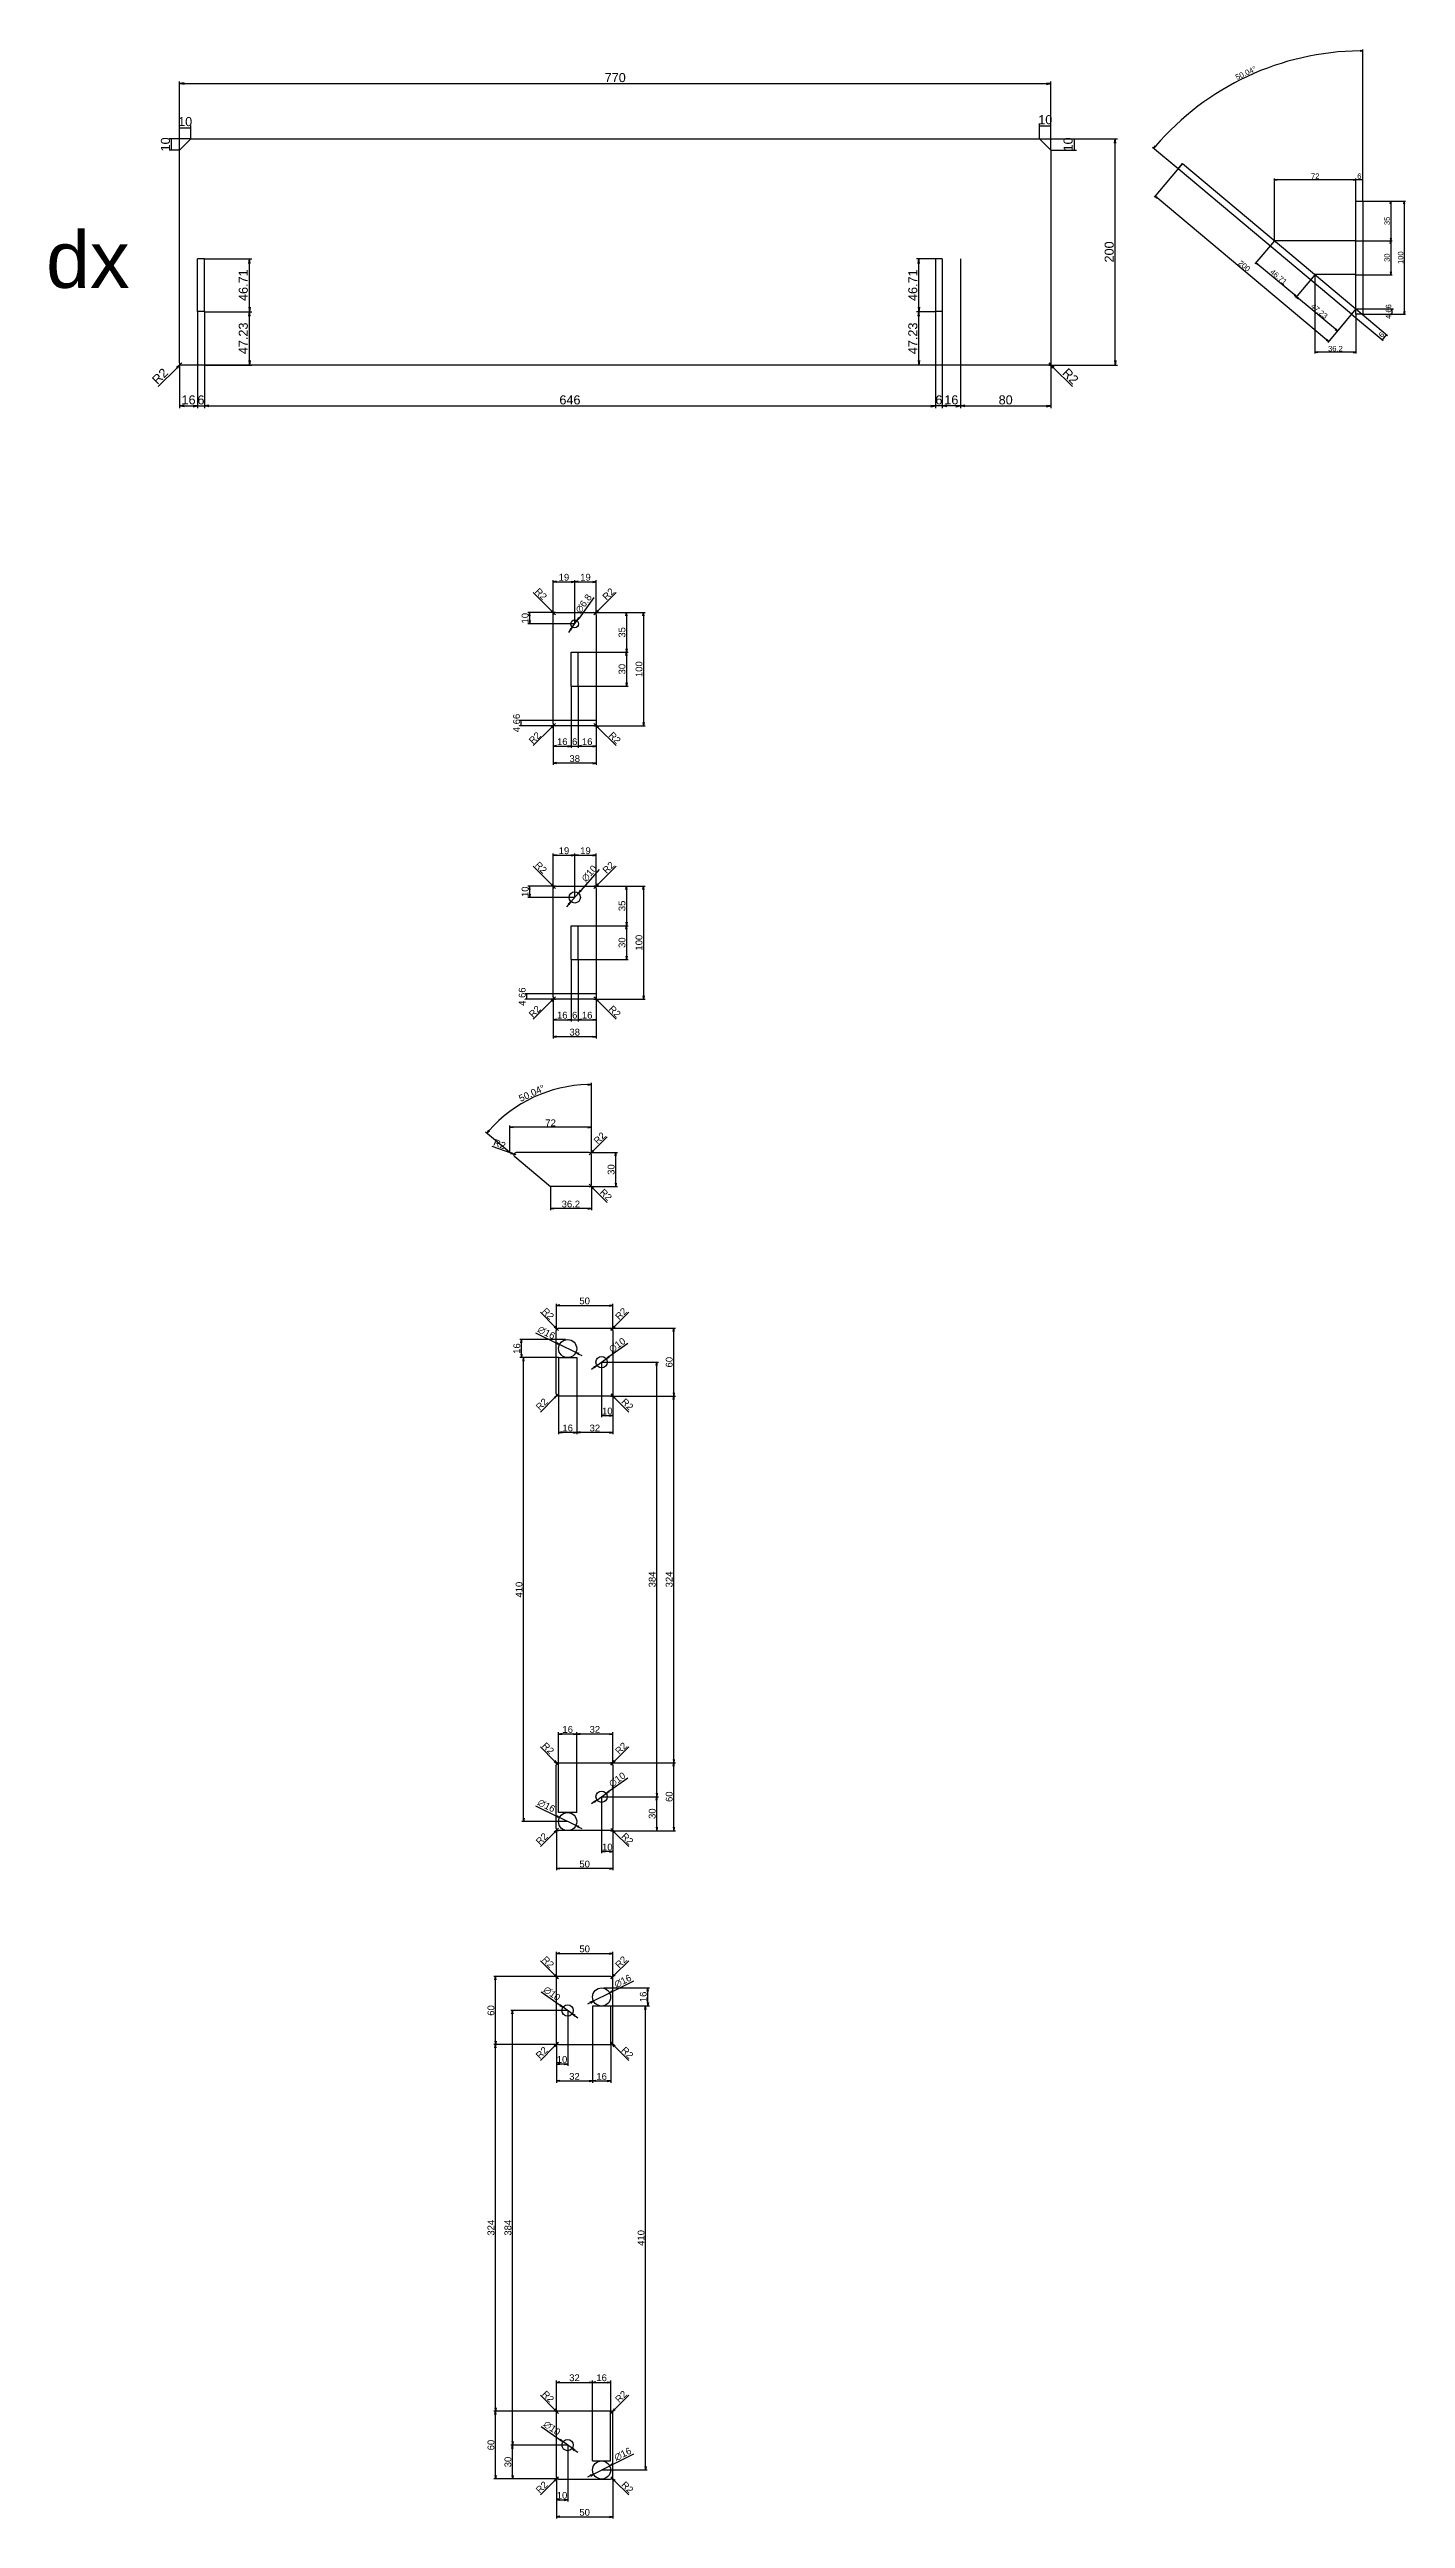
# Model space of a CAD drawing. Header units: inches. Extents: x -878 to 320, y -1900 to 282.
import ezdxf

# ---------------------------------------------------------------- set-up
doc = ezdxf.new("R2010")
doc.units = ezdxf.units.IN
doc.header["$LTSCALE"] = 15
doc.header["$MEASUREMENT"] = 0
doc.header["$PDMODE"] = 3
doc.header["$PDSIZE"] = 5
doc.layers.add('DIM', color=5, linetype='Continuous', lineweight=13)
doc.styles.get("Standard").update_dxf_attribs({"font": 'arial.ttf'})
doc.dimstyles.new('DIM', dxfattribs={"dimscale": 1.5, "dimtxt": 4, "dimasz": 2, "dimexe": 1, "dimexo": 0, "dimtad": 1, "dimdsep": 46, "dimtxsty": 'Standard', "dimblk": 'OPEN', "dimcen": 0, "dimclrd": 5, "dimclre": 5, "dimclrt": 2, "dimazin": 2, "dimtfac": 1, "dimtix": 1, "dimtmove": 0, "dimatfit": 3, "dimldrblk": 'OPEN', "dimfxl": 1, "dimtolj": 1, "dimtzin": 0, "dimlwd": 25, "dimlwe": 25, "dimarcsym": 0})

msp = doc.modelspace()

# ---------------------------------------------------------------- texts
msp.add_text('dx', height=50).set_placement((-880.798, 71.628))

# ---------------------------------------------------------------- blocks, each defined once
blk = doc.blocks.new('_Open')
at = {"color": 0, "linetype": 'Continuous', "lineweight": -2}
for p, q in [((-1, 0.17), (0, 0)), ((-1, -0.17), (0, 0)), ((0, 0), (-1, 0))]:
    blk.add_line(p, q, dxfattribs=at)
blk = doc.blocks.new('*D32')
at = {"layer": 'Defpoints', "color": 0, "transparency": 16777216}
for p in [(240.4, 83.3), (276.6, 48.3), (240.4, 14.7)]:
    blk.add_point(p, dxfattribs=at)
at = {"layer": 'DIM', "color": 5, "lineweight": 25, "transparency": 16777216}
for p, q in [((240.4, 83.3), (240.4, 13.5)), ((276.6, 48.3), (276.6, 13.5)), ((274.2, 14.7), (242.8, 14.7))]:
    blk.add_line(p, q, dxfattribs=at)
at = {"layer": 'DIM', "color": 5, "lineweight": 25, "transparency": 16777216, "xscale": 2.4, "yscale": 2.4, "zscale": 2.4, "rotation": 180}
blk.add_blockref('_Open', (240.4, 14.7), dxfattribs=at)
at = {"layer": 'DIM', "color": 5, "lineweight": 25, "transparency": 16777216, "xscale": 2.4, "yscale": 2.4, "zscale": 2.4}
blk.add_blockref('_Open', (276.6, 14.7), dxfattribs=at)
at = {"layer": 'DIM', "color": 2, "transparency": 16777216, "insert": (258.5, 17.9), "char_height": 4.8, "attachment_point": 5}
blk.add_mtext('\\A1;36.2', dxfattribs=at)
blk = doc.blocks.new('*D33')
at = {"layer": 'Defpoints', "color": 0, "transparency": 16777216}
for p in [(272.7, 48.4), (276.6, 53), (299.7, 25.7)]:
    blk.add_point(p, dxfattribs=at)
at = {"layer": 'DIM', "color": 5, "lineweight": 25, "transparency": 16777216}
for p, q in [((272.7, 48.4), (300.6, 25)), ((276.6, 53), (304.5, 29.6)), ((303.6, 30.3), (299.7, 25.7))]:
    blk.add_line(p, q, dxfattribs=at)
at = {"layer": 'DIM', "color": 2, "transparency": 16777216, "insert": (299.2, 30.1), "char_height": 4.8, "attachment_point": 5, "rotation": 50.0374}
blk.add_mtext('\\A1;6', dxfattribs=at)
blk = doc.blocks.new('*D34')
at = {"layer": 'Defpoints', "color": 0, "transparency": 16777216}
for p in [(276.6, 53), (282.6, 48.3), (308.6, 53)]:
    blk.add_point(p, dxfattribs=at)
at = {"layer": 'DIM', "color": 5, "lineweight": 25, "transparency": 16777216}
for p, q in [((276.6, 53), (309.8, 53)), ((282.6, 48.3), (309.8, 48.3)), ((308.6, 48.3), (308.6, 53))]:
    blk.add_line(p, q, dxfattribs=at)
at = {"layer": 'DIM', "color": 2, "transparency": 16777216, "insert": (305.4, 50.7), "char_height": 4.8, "attachment_point": 5, "rotation": 90}
blk.add_mtext('\\A1;4.66', dxfattribs=at)
blk = doc.blocks.new('*D35')
at = {"layer": 'Defpoints', "color": 0, "transparency": 16777216}
for p in [(282.6, 148.3), (276.6, 113.3), (307.3, 113.3)]:
    blk.add_point(p, dxfattribs=at)
at = {"layer": 'DIM', "color": 5, "lineweight": 25, "transparency": 16777216}
for p, q in [((282.6, 148.3), (308.5, 148.3)), ((307.3, 145.9), (307.3, 115.7)), ((276.6, 113.3), (308.5, 113.3))]:
    blk.add_line(p, q, dxfattribs=at)
at = {"layer": 'DIM', "color": 5, "lineweight": 25, "transparency": 16777216, "xscale": 2.4, "yscale": 2.4, "zscale": 2.4}
for p, rotation in [((307.3, 148.3), 90), ((307.3, 113.3), 270)]:
    blk.add_blockref('_Open', p, dxfattribs=dict(at, rotation=rotation))
at = {"layer": 'DIM', "color": 2, "transparency": 16777216, "insert": (304.1, 130.8), "char_height": 4.8, "attachment_point": 5, "rotation": 90}
blk.add_mtext('\\A1;35', dxfattribs=at)
blk = doc.blocks.new('*D36')
at = {"layer": 'Defpoints', "color": 0, "transparency": 16777216}
for p in [(276.6, 113.3), (276.6, 83.3), (307.3, 83.3)]:
    blk.add_point(p, dxfattribs=at)
at = {"layer": 'DIM', "color": 5, "lineweight": 25, "transparency": 16777216}
for p, q in [((276.6, 113.3), (308.5, 113.3)), ((307.3, 110.9), (307.3, 85.7)), ((276.6, 83.3), (308.5, 83.3))]:
    blk.add_line(p, q, dxfattribs=at)
at = {"layer": 'DIM', "color": 5, "lineweight": 25, "transparency": 16777216, "xscale": 2.4, "yscale": 2.4, "zscale": 2.4}
for p, rotation in [((307.3, 113.3), 90), ((307.3, 83.3), 270)]:
    blk.add_blockref('_Open', p, dxfattribs=dict(at, rotation=rotation))
at = {"layer": 'DIM', "color": 2, "transparency": 16777216, "insert": (304.1, 98.3), "char_height": 4.8, "attachment_point": 5, "rotation": 90}
blk.add_mtext('\\A1;30', dxfattribs=at)
blk = doc.blocks.new('*D37')
at = {"layer": 'Defpoints', "color": 0, "transparency": 16777216}
for p in [(282.6, 148.3), (282.6, 48.3), (319.3, 48.3)]:
    blk.add_point(p, dxfattribs=at)
at = {"layer": 'DIM', "color": 5, "lineweight": 25, "transparency": 16777216}
for p, q in [((282.6, 148.3), (320.5, 148.3)), ((319.3, 145.9), (319.3, 50.7)), ((282.6, 48.3), (320.5, 48.3))]:
    blk.add_line(p, q, dxfattribs=at)
at = {"layer": 'DIM', "color": 5, "lineweight": 25, "transparency": 16777216, "xscale": 2.4, "yscale": 2.4, "zscale": 2.4}
for p, rotation in [((319.3, 148.3), 90), ((319.3, 48.3), 270)]:
    blk.add_blockref('_Open', p, dxfattribs=dict(at, rotation=rotation))
at = {"layer": 'DIM', "color": 2, "transparency": 16777216, "insert": (316.1, 98.3), "char_height": 4.8, "attachment_point": 5, "rotation": 90}
blk.add_mtext('\\A1;100', dxfattribs=at)
blk = doc.blocks.new('*D38')
at = {"layer": 'Defpoints', "color": 0, "transparency": 16777216}
for p in [(276.6, 167.1), (276.6, 148.3), (282.6, 148.3)]:
    blk.add_point(p, dxfattribs=at)
at = {"layer": 'DIM', "color": 5, "lineweight": 25, "transparency": 16777216}
for p, q in [((276.6, 148.3), (276.6, 168.3)), ((282.6, 167.1), (276.6, 167.1)), ((282.6, 148.3), (282.6, 168.3))]:
    blk.add_line(p, q, dxfattribs=at)
at = {"layer": 'DIM', "color": 2, "transparency": 16777216, "insert": (279.6, 170.3), "char_height": 4.8, "attachment_point": 5}
blk.add_mtext('\\A1;6', dxfattribs=at)
blk = doc.blocks.new('*D39')
at = {"layer": 'Defpoints', "color": 0, "transparency": 16777216}
for p in [(204.6, 167.1), (276.6, 148.3), (204.6, 113.3)]:
    blk.add_point(p, dxfattribs=at)
at = {"layer": 'DIM', "color": 5, "lineweight": 25, "transparency": 16777216}
for p, q in [((204.6, 113.3), (204.6, 168.3)), ((274.2, 167.1), (207, 167.1)), ((276.6, 148.3), (276.6, 168.3))]:
    blk.add_line(p, q, dxfattribs=at)
at = {"layer": 'DIM', "color": 5, "lineweight": 25, "transparency": 16777216, "xscale": 2.4, "yscale": 2.4, "zscale": 2.4, "rotation": 180}
blk.add_blockref('_Open', (204.6, 167.1), dxfattribs=at)
at = {"layer": 'DIM', "color": 5, "lineweight": 25, "transparency": 16777216, "xscale": 2.4, "yscale": 2.4, "zscale": 2.4}
blk.add_blockref('_Open', (276.6, 167.1), dxfattribs=at)
at = {"layer": 'DIM', "color": 2, "transparency": 16777216, "insert": (240.6, 170.3), "char_height": 4.8, "attachment_point": 5}
blk.add_mtext('\\A1;72', dxfattribs=at)
blk = doc.blocks.new('*D40')
at = {"layer": 'Defpoints', "color": 0, "transparency": 16777216}
for p in [(213.4, 271), (119.4, 176.8), (282.6, 148.3), (272.7, 48.4), (282.6, 48.3)]:
    blk.add_point(p, dxfattribs=at)
at = {"layer": 'DIM', "color": 5, "lineweight": 25, "transparency": 16777216}
for p, q in [((282.6, 148.3), (282.6, 282.4)), ((119.4, 176.8), (96.9, 195.7))]:
    blk.add_line(p, q, dxfattribs=at)
blk.add_arc((282.6, 40.1), 241, 90.5705, 139.4669, dxfattribs=at)
at = {"layer": 'DIM', "color": 5, "lineweight": 25, "transparency": 16777216, "xscale": 2.4, "yscale": 2.4, "zscale": 2.4}
for p, rotation in [((282.6, 281.2), 0.285232296878708), ((97.8, 195), 229.7521362051527)]:
    blk.add_blockref('_Open', p, dxfattribs=dict(at, rotation=rotation))
at = {"layer": 'DIM', "color": 2, "transparency": 16777216, "insert": (179.3, 261.5), "char_height": 4.8, "attachment_point": 5, "rotation": 25.0187}
blk.add_mtext('\\A1;50.04°', dxfattribs=at)
blk = doc.blocks.new('*D41')
at = {"layer": 'Defpoints', "color": 0, "transparency": 16777216}
for p in [(240.4, 83.3), (224, 63.8), (276.6, 53)]:
    blk.add_point(p, dxfattribs=at)
at = {"layer": 'DIM', "color": 5, "lineweight": 25, "transparency": 16777216}
for p, q in [((240.4, 83.3), (223.2, 62.9)), ((258.4, 35), (225.8, 62.3)), ((276.6, 53), (259.4, 32.6))]:
    blk.add_line(p, q, dxfattribs=at)
at = {"layer": 'DIM', "color": 5, "lineweight": 25, "transparency": 16777216, "xscale": 2.4, "yscale": 2.4, "zscale": 2.4}
for p, rotation in [((224, 63.8), 140.0373685020315), ((260.2, 33.5), 320.0373685020314)]:
    blk.add_blockref('_Open', p, dxfattribs=dict(at, rotation=rotation))
at = {"layer": 'DIM', "color": 3, "transparency": 16777216, "insert": (244.2, 51.1), "char_height": 4.8, "attachment_point": 5, "rotation": 320.0374}
blk.add_mtext('\\A1;47.23', dxfattribs=at)
blk = doc.blocks.new('*D42')
at = {"layer": 'Defpoints', "color": 0, "transparency": 16777216}
for p in [(204.6, 113.3), (188.2, 93.8), (240.4, 83.3)]:
    blk.add_point(p, dxfattribs=at)
at = {"layer": 'DIM', "color": 5, "lineweight": 25, "transparency": 16777216}
for p, q in [((204.6, 113.3), (187.4, 92.9)), ((222.2, 65.4), (190, 92.3)), ((240.4, 83.3), (223.2, 62.9))]:
    blk.add_line(p, q, dxfattribs=at)
at = {"layer": 'DIM', "color": 5, "lineweight": 25, "transparency": 16777216, "xscale": 2.4, "yscale": 2.4, "zscale": 2.4}
for p, rotation in [((188.2, 93.8), 140.0373685020328), ((224, 63.8), 320.0373685020328)]:
    blk.add_blockref('_Open', p, dxfattribs=dict(at, rotation=rotation))
at = {"layer": 'DIM', "color": 3, "transparency": 16777216, "insert": (208.2, 81.3), "char_height": 4.8, "attachment_point": 5, "rotation": 320.0374}
blk.add_mtext('\\A1;46.71', dxfattribs=at)
blk = doc.blocks.new('*D43')
at = {"layer": 'Defpoints', "color": 0, "transparency": 16777216}
for p in [(123.3, 181.4), (99.2, 152.7), (276.6, 53)]:
    blk.add_point(p, dxfattribs=at)
at = {"layer": 'DIM', "color": 5, "lineweight": 25, "transparency": 16777216}
for p, q in [((123.3, 181.4), (98.4, 151.8)), ((250.7, 25.8), (101, 151.2)), ((276.6, 53), (251.7, 23.4))]:
    blk.add_line(p, q, dxfattribs=at)
at = {"layer": 'DIM', "color": 5, "lineweight": 25, "transparency": 16777216, "xscale": 2.4, "yscale": 2.4, "zscale": 2.4}
for p, rotation in [((99.2, 152.7), 140.0373685020328), ((252.5, 24.3), 320.0373685020328)]:
    blk.add_blockref('_Open', p, dxfattribs=dict(at, rotation=rotation))
at = {"layer": 'DIM', "color": 2, "transparency": 16777216, "insert": (177.9, 91), "char_height": 4.8, "attachment_point": 5, "rotation": 320.0374}
blk.add_mtext('\\A1;200', dxfattribs=at)
blk = doc.blocks.new('*D44')
at = {"layer": 'Defpoints', "color": 0, "transparency": 16777216}
for p in [(-752.9, 213.2), (-752.9, 203.4), (-762.9, 193.4)]:
    blk.add_point(p, dxfattribs=at)
at = {"layer": 'DIM', "color": 5, "lineweight": 25, "transparency": 16777216}
for p, q in [((-762.9, 193.4), (-762.9, 215.2)), ((-762.9, 213.2), (-752.9, 213.2)), ((-752.9, 203.4), (-752.9, 215.2))]:
    blk.add_line(p, q, dxfattribs=at)
at = {"layer": 'DIM', "color": 2, "transparency": 16777216, "insert": (-757.9, 218.5), "char_height": 8, "attachment_point": 5}
blk.add_mtext('\\A1;10', dxfattribs=at)
blk = doc.blocks.new('*D45')
at = {"layer": 'Defpoints', "color": 0, "transparency": 16777216}
for p in [(-769.9, 203.4), (-752.9, 203.4), (-762.9, 193.4)]:
    blk.add_point(p, dxfattribs=at)
at = {"layer": 'DIM', "color": 5, "lineweight": 25, "transparency": 16777216}
for p, q in [((-752.9, 203.4), (-771.9, 203.4)), ((-769.9, 193.4), (-769.9, 203.4)), ((-762.9, 193.4), (-771.9, 193.4))]:
    blk.add_line(p, q, dxfattribs=at)
at = {"layer": 'DIM', "color": 2, "transparency": 16777216, "insert": (-775.3, 198.4), "char_height": 8, "attachment_point": 5, "rotation": 90}
blk.add_mtext('\\A1;10', dxfattribs=at)
blk = doc.blocks.new('*D46')
at = {"layer": 'Defpoints', "color": 0, "transparency": 16777216}
for p in [(-2.9, 203.4), (7.1, 214.8), (7.1, 193.4)]:
    blk.add_point(p, dxfattribs=at)
at = {"layer": 'DIM', "color": 5, "lineweight": 25, "transparency": 16777216}
for p, q in [((-2.9, 203.4), (-2.9, 216.8)), ((-2.9, 214.8), (7.1, 214.8)), ((7.1, 193.4), (7.1, 216.8))]:
    blk.add_line(p, q, dxfattribs=at)
at = {"layer": 'DIM', "color": 2, "transparency": 16777216, "insert": (2.1, 220.2), "char_height": 8, "attachment_point": 5}
blk.add_mtext('\\A1;10', dxfattribs=at)
blk = doc.blocks.new('*D47')
at = {"layer": 'Defpoints', "color": 0, "transparency": 16777216}
for p in [(-2.9, 203.4), (7.1, 193.4), (27.6, 193.4)]:
    blk.add_point(p, dxfattribs=at)
at = {"layer": 'DIM', "color": 5, "lineweight": 25, "transparency": 16777216}
for p, q in [((-2.9, 203.4), (29.6, 203.4)), ((27.6, 203.4), (27.6, 193.4)), ((7.1, 193.4), (29.6, 193.4))]:
    blk.add_line(p, q, dxfattribs=at)
at = {"layer": 'DIM', "color": 2, "transparency": 16777216, "insert": (22.3, 198.4), "char_height": 8, "attachment_point": 5, "rotation": 90}
blk.add_mtext('\\A1;10', dxfattribs=at)
blk = doc.blocks.new('*D48')
at = {"layer": 'Defpoints', "color": 0, "transparency": 16777216}
for p in [(5.1, 5.4), (6.5, 4)]:
    blk.add_point(p, dxfattribs=at)
at = {"layer": 'DIM', "color": 5, "lineweight": 25, "transparency": 16777216}
for p, q in [((5.1, 5.4), (6.5, 4)), ((26.1, -15.6), (9.4, 1.1))]:
    blk.add_line(p, q, dxfattribs=at)
at = {"layer": 'DIM', "color": 5, "lineweight": 25, "transparency": 16777216, "xscale": 4, "yscale": 4, "zscale": 4, "rotation": 135}
blk.add_blockref('_Open', (6.5, 4), dxfattribs=at)
at = {"layer": 'DIM', "color": 2, "transparency": 16777216, "insert": (24.4, -6.4), "char_height": 8, "attachment_point": 5, "rotation": 315}
blk.add_mtext('\\A1;R2', dxfattribs=at)
blk = doc.blocks.new('*D49')
at = {"layer": 'Defpoints', "color": 0, "transparency": 16777216}
for p in [(-762.3, 4), (-760.9, 5.4)]:
    blk.add_point(p, dxfattribs=at)
at = {"layer": 'DIM', "color": 5, "lineweight": 25, "transparency": 16777216}
for p, q in [((-781.8, -15.6), (-765.1, 1.1)), ((-760.9, 5.4), (-762.3, 4))]:
    blk.add_line(p, q, dxfattribs=at)
at = {"layer": 'DIM', "color": 5, "lineweight": 25, "transparency": 16777216, "xscale": 4, "yscale": 4, "zscale": 4, "rotation": 44.99999999999976}
blk.add_blockref('_Open', (-762.3, 4), dxfattribs=at)
at = {"layer": 'DIM', "color": 2, "transparency": 16777216, "insert": (-780.1, -6.4), "char_height": 8, "attachment_point": 5, "rotation": 45}
blk.add_mtext('\\A1;R2', dxfattribs=at)
blk = doc.blocks.new('*D50')
at = {"layer": 'Defpoints', "color": 0, "transparency": 16777216}
for p in [(-746.9, 50.6), (-762.9, 5.4), (-746.9, -32.7)]:
    blk.add_point(p, dxfattribs=at)
at = {"layer": 'DIM', "color": 5, "lineweight": 25, "transparency": 16777216}
for p, q in [((-746.9, 50.6), (-746.9, -34.7)), ((-762.9, 5.4), (-762.9, -34.7)), ((-758.9, -32.7), (-750.9, -32.7))]:
    blk.add_line(p, q, dxfattribs=at)
at = {"layer": 'DIM', "color": 5, "lineweight": 25, "transparency": 16777216, "xscale": 4, "yscale": 4, "zscale": 4, "rotation": 180}
blk.add_blockref('_Open', (-762.9, -32.7), dxfattribs=at)
at = {"layer": 'DIM', "color": 5, "lineweight": 25, "transparency": 16777216, "xscale": 4, "yscale": 4, "zscale": 4}
blk.add_blockref('_Open', (-746.9, -32.7), dxfattribs=at)
at = {"layer": 'DIM', "color": 2, "transparency": 16777216, "insert": (-754.9, -27.4), "char_height": 8, "attachment_point": 5}
blk.add_mtext('\\A1;16', dxfattribs=at)
blk = doc.blocks.new('*D51')
at = {"layer": 'Defpoints', "color": 0, "transparency": 16777216}
for p in [(-746.9, 50.6), (-740.9, 50.6), (-740.9, -32.7)]:
    blk.add_point(p, dxfattribs=at)
at = {"layer": 'DIM', "color": 5, "lineweight": 25, "transparency": 16777216}
for p, q in [((-746.9, 50.6), (-746.9, -34.7)), ((-740.9, 50.6), (-740.9, -34.7)), ((-746.9, -32.7), (-740.9, -32.7))]:
    blk.add_line(p, q, dxfattribs=at)
at = {"layer": 'DIM', "color": 2, "transparency": 16777216, "insert": (-743.9, -27.4), "char_height": 8, "attachment_point": 5}
blk.add_mtext('\\A1;6', dxfattribs=at)
blk = doc.blocks.new('*D52')
at = {"layer": 'Defpoints', "color": 0, "transparency": 16777216}
for p in [(-740.9, 50.6), (-94.9, 50.6), (-94.9, -32.7)]:
    blk.add_point(p, dxfattribs=at)
at = {"layer": 'DIM', "color": 5, "lineweight": 25, "transparency": 16777216}
for p, q in [((-740.9, 50.6), (-740.9, -34.7)), ((-94.9, 50.6), (-94.9, -34.7)), ((-736.9, -32.7), (-98.9, -32.7))]:
    blk.add_line(p, q, dxfattribs=at)
at = {"layer": 'DIM', "color": 5, "lineweight": 25, "transparency": 16777216, "xscale": 4, "yscale": 4, "zscale": 4, "rotation": 180}
blk.add_blockref('_Open', (-740.9, -32.7), dxfattribs=at)
at = {"layer": 'DIM', "color": 5, "lineweight": 25, "transparency": 16777216, "xscale": 4, "yscale": 4, "zscale": 4}
blk.add_blockref('_Open', (-94.9, -32.7), dxfattribs=at)
at = {"layer": 'DIM', "color": 2, "transparency": 16777216, "insert": (-417.9, -27.4), "char_height": 8, "attachment_point": 5}
blk.add_mtext('\\A1;646', dxfattribs=at)
blk = doc.blocks.new('*D54')
at = {"layer": 'Defpoints', "color": 0, "transparency": 16777216}
for p in [(-72.9, 50.6), (7.1, 5.4), (7.1, -32.7)]:
    blk.add_point(p, dxfattribs=at)
at = {"layer": 'DIM', "color": 5, "lineweight": 25, "transparency": 16777216}
for p, q in [((-72.9, 50.6), (-72.9, -34.7)), ((7.1, 5.4), (7.1, -34.7)), ((-68.9, -32.7), (3.1, -32.7))]:
    blk.add_line(p, q, dxfattribs=at)
at = {"layer": 'DIM', "color": 5, "lineweight": 25, "transparency": 16777216, "xscale": 4, "yscale": 4, "zscale": 4, "rotation": 180}
blk.add_blockref('_Open', (-72.9, -32.7), dxfattribs=at)
at = {"layer": 'DIM', "color": 5, "lineweight": 25, "transparency": 16777216, "xscale": 4, "yscale": 4, "zscale": 4}
blk.add_blockref('_Open', (7.1, -32.7), dxfattribs=at)
at = {"layer": 'DIM', "color": 2, "transparency": 16777216, "insert": (-32.9, -27.4), "char_height": 8, "attachment_point": 5}
blk.add_mtext('\\A1;80', dxfattribs=at)
blk = doc.blocks.new('*D55')
at = {"layer": 'Defpoints', "color": 0, "transparency": 16777216}
for p in [(-88.9, 50.6), (-72.9, 50.6), (-88.9, -32.7)]:
    blk.add_point(p, dxfattribs=at)
at = {"layer": 'DIM', "color": 5, "lineweight": 25, "transparency": 16777216}
for p, q in [((-88.9, 50.6), (-88.9, -34.7)), ((-72.9, 50.6), (-72.9, -34.7)), ((-76.9, -32.7), (-84.9, -32.7))]:
    blk.add_line(p, q, dxfattribs=at)
at = {"layer": 'DIM', "color": 5, "lineweight": 25, "transparency": 16777216, "xscale": 4, "yscale": 4, "zscale": 4, "rotation": 180}
blk.add_blockref('_Open', (-88.9, -32.7), dxfattribs=at)
at = {"layer": 'DIM', "color": 5, "lineweight": 25, "transparency": 16777216, "xscale": 4, "yscale": 4, "zscale": 4}
blk.add_blockref('_Open', (-72.9, -32.7), dxfattribs=at)
at = {"layer": 'DIM', "color": 2, "transparency": 16777216, "insert": (-80.9, -27.4), "char_height": 8, "attachment_point": 5}
blk.add_mtext('\\A1;16', dxfattribs=at)
blk = doc.blocks.new('*D56')
at = {"layer": 'Defpoints', "color": 0, "transparency": 16777216}
for p in [(-94.9, 50.6), (-88.9, 50.6), (-94.9, -32.7)]:
    blk.add_point(p, dxfattribs=at)
at = {"layer": 'DIM', "color": 5, "lineweight": 25, "transparency": 16777216}
for p, q in [((-94.9, 50.6), (-94.9, -34.7)), ((-88.9, 50.6), (-88.9, -34.7)), ((-88.9, -32.7), (-94.9, -32.7))]:
    blk.add_line(p, q, dxfattribs=at)
at = {"layer": 'DIM', "color": 2, "transparency": 16777216, "insert": (-91.9, -27.4), "char_height": 8, "attachment_point": 5}
blk.add_mtext('\\A1;6', dxfattribs=at)
blk = doc.blocks.new('*D57')
at = {"layer": 'Defpoints', "color": 0, "transparency": 16777216}
for p in [(7.1, 252.1), (-762.9, 193.4), (7.1, 193.4)]:
    blk.add_point(p, dxfattribs=at)
at = {"layer": 'DIM', "color": 5, "lineweight": 25, "transparency": 16777216}
for p, q in [((-762.9, 193.4), (-762.9, 254.1)), ((-758.9, 252.1), (3.1, 252.1)), ((7.1, 193.4), (7.1, 254.1))]:
    blk.add_line(p, q, dxfattribs=at)
at = {"layer": 'DIM', "color": 5, "lineweight": 25, "transparency": 16777216, "xscale": 4, "yscale": 4, "zscale": 4, "rotation": 180}
blk.add_blockref('_Open', (-762.9, 252.1), dxfattribs=at)
at = {"layer": 'DIM', "color": 5, "lineweight": 25, "transparency": 16777216, "xscale": 4, "yscale": 4, "zscale": 4}
blk.add_blockref('_Open', (7.1, 252.1), dxfattribs=at)
at = {"layer": 'DIM', "color": 2, "transparency": 16777216, "insert": (-377.9, 257.4), "char_height": 8, "attachment_point": 5}
blk.add_mtext('\\A1;770', dxfattribs=at)
blk = doc.blocks.new('*D58')
at = {"layer": 'Defpoints', "color": 0, "transparency": 16777216}
for p in [(-109.6, 50.6), (-94.9, 50.6), (-94.9, 3.4)]:
    blk.add_point(p, dxfattribs=at)
at = {"layer": 'DIM', "color": 5, "lineweight": 25, "transparency": 16777216}
for p, q in [((-94.9, 50.6), (-111.6, 50.6)), ((-109.6, 7.4), (-109.6, 46.6)), ((-94.9, 3.4), (-111.6, 3.4))]:
    blk.add_line(p, q, dxfattribs=at)
at = {"layer": 'DIM', "color": 5, "lineweight": 25, "transparency": 16777216, "xscale": 4, "yscale": 4, "zscale": 4}
for p, rotation in [((-109.6, 50.6), 90), ((-109.6, 3.4), 270)]:
    blk.add_blockref('_Open', p, dxfattribs=dict(at, rotation=rotation))
at = {"layer": 'DIM', "color": 3, "transparency": 16777216, "insert": (-114.9, 27), "char_height": 8, "attachment_point": 5, "rotation": 90}
blk.add_mtext('\\A1;47.23', dxfattribs=at)
blk = doc.blocks.new('*D59')
at = {"layer": 'Defpoints', "color": 0, "transparency": 16777216}
for p in [(-109.6, 97.3), (-94.9, 97.3), (-94.9, 50.6)]:
    blk.add_point(p, dxfattribs=at)
at = {"layer": 'DIM', "color": 5, "lineweight": 25, "transparency": 16777216}
for p, q in [((-94.9, 97.3), (-111.6, 97.3)), ((-109.6, 54.6), (-109.6, 93.3)), ((-94.9, 50.6), (-111.6, 50.6))]:
    blk.add_line(p, q, dxfattribs=at)
at = {"layer": 'DIM', "color": 5, "lineweight": 25, "transparency": 16777216, "xscale": 4, "yscale": 4, "zscale": 4}
for p, rotation in [((-109.6, 97.3), 90), ((-109.6, 50.6), 270)]:
    blk.add_blockref('_Open', p, dxfattribs=dict(at, rotation=rotation))
at = {"layer": 'DIM', "color": 3, "transparency": 16777216, "insert": (-114.9, 74), "char_height": 8, "attachment_point": 5, "rotation": 90}
blk.add_mtext('\\A1;46.71', dxfattribs=at)
blk = doc.blocks.new('*D60')
at = {"layer": 'Defpoints', "color": 0, "transparency": 16777216}
for p in [(-740.9, 50.6), (-701.1, 50.6), (-740.9, 3.4)]:
    blk.add_point(p, dxfattribs=at)
at = {"layer": 'DIM', "color": 5, "lineweight": 25, "transparency": 16777216}
for p, q in [((-740.9, 50.6), (-699.1, 50.6)), ((-701.1, 7.4), (-701.1, 46.6)), ((-740.9, 3.4), (-699.1, 3.4))]:
    blk.add_line(p, q, dxfattribs=at)
at = {"layer": 'DIM', "color": 5, "lineweight": 25, "transparency": 16777216, "xscale": 4, "yscale": 4, "zscale": 4}
for p, rotation in [((-701.1, 50.6), 90), ((-701.1, 3.4), 270)]:
    blk.add_blockref('_Open', p, dxfattribs=dict(at, rotation=rotation))
at = {"layer": 'DIM', "color": 3, "transparency": 16777216, "insert": (-706.5, 27), "char_height": 8, "attachment_point": 5, "rotation": 90}
blk.add_mtext('\\A1;47.23', dxfattribs=at)
blk = doc.blocks.new('*D61')
at = {"layer": 'Defpoints', "color": 0, "transparency": 16777216}
for p in [(-740.9, 97.3), (-701.1, 97.3), (-740.9, 50.6)]:
    blk.add_point(p, dxfattribs=at)
at = {"layer": 'DIM', "color": 5, "lineweight": 25, "transparency": 16777216}
for p, q in [((-740.9, 97.3), (-699.1, 97.3)), ((-701.1, 54.6), (-701.1, 93.3)), ((-740.9, 50.6), (-699.1, 50.6))]:
    blk.add_line(p, q, dxfattribs=at)
at = {"layer": 'DIM', "color": 5, "lineweight": 25, "transparency": 16777216, "xscale": 4, "yscale": 4, "zscale": 4}
for p, rotation in [((-701.1, 97.3), 90), ((-701.1, 50.6), 270)]:
    blk.add_blockref('_Open', p, dxfattribs=dict(at, rotation=rotation))
at = {"layer": 'DIM', "color": 3, "transparency": 16777216, "insert": (-706.5, 74), "char_height": 8, "attachment_point": 5, "rotation": 90}
blk.add_mtext('\\A1;46.71', dxfattribs=at)
blk = doc.blocks.new('*D63')
at = {"layer": 'Defpoints', "color": 0, "transparency": 16777216}
for p in [(-2.9, 203.4), (63.9, 203.4), (5.1, 3.4)]:
    blk.add_point(p, dxfattribs=at)
at = {"layer": 'DIM', "color": 5, "lineweight": 25, "transparency": 16777216}
for p, q in [((-2.9, 203.4), (65.9, 203.4)), ((63.9, 7.4), (63.9, 199.4)), ((5.1, 3.4), (65.9, 3.4))]:
    blk.add_line(p, q, dxfattribs=at)
at = {"layer": 'DIM', "color": 5, "lineweight": 25, "transparency": 16777216, "xscale": 4, "yscale": 4, "zscale": 4}
for p, rotation in [((63.9, 203.4), 90), ((63.9, 3.4), 270)]:
    blk.add_blockref('_Open', p, dxfattribs=dict(at, rotation=rotation))
at = {"layer": 'DIM', "color": 2, "transparency": 16777216, "insert": (58.6, 103.4), "char_height": 8, "attachment_point": 5, "rotation": 90}
blk.add_mtext('\\A1;200', dxfattribs=at)
blk = doc.blocks.new('*D65')
at = {"layer": 'Defpoints', "color": 0, "transparency": 16777216}
for p in [(-432.1, -215.9), (-430.7, -217.3)]:
    blk.add_point(p, dxfattribs=at)
at = {"layer": 'DIM', "color": 5, "lineweight": 25, "transparency": 16777216}
for p, q in [((-450.3, -197.7), (-434.2, -213.7)), ((-430.7, -217.3), (-432.1, -215.9))]:
    blk.add_line(p, q, dxfattribs=at)
at = {"layer": 'DIM', "color": 5, "lineweight": 25, "transparency": 16777216, "xscale": 3, "yscale": 3, "zscale": 3, "rotation": 315.0000000000006}
blk.add_blockref('_Open', (-432.1, -215.9), dxfattribs=at)
at = {"layer": 'DIM', "color": 2, "transparency": 16777216, "insert": (-443.5, -198.9), "char_height": 6, "attachment_point": 5, "rotation": 315}
blk.add_mtext('\\A1;R2', dxfattribs=at)
blk = doc.blocks.new('*D66')
at = {"layer": 'Defpoints', "color": 0, "transparency": 16777216}
for p in [(-396.7, -217.3), (-395.3, -215.9)]:
    blk.add_point(p, dxfattribs=at)
at = {"layer": 'DIM', "color": 5, "lineweight": 25, "transparency": 16777216}
for p, q in [((-396.7, -217.3), (-395.3, -215.9)), ((-377.1, -197.7), (-393.2, -213.7))]:
    blk.add_line(p, q, dxfattribs=at)
at = {"layer": 'DIM', "color": 5, "lineweight": 25, "transparency": 16777216, "xscale": 3, "yscale": 3, "zscale": 3, "rotation": 224.9999999999977}
blk.add_blockref('_Open', (-395.3, -215.9), dxfattribs=at)
at = {"layer": 'DIM', "color": 2, "transparency": 16777216, "insert": (-383.9, -198.9), "char_height": 6, "attachment_point": 5, "rotation": 45}
blk.add_mtext('\\A1;R2', dxfattribs=at)
blk = doc.blocks.new('*D67')
at = {"layer": 'Defpoints', "color": 0, "transparency": 16777216}
for p in [(-432.1, -314.7), (-430.7, -313.3)]:
    blk.add_point(p, dxfattribs=at)
at = {"layer": 'DIM', "color": 5, "lineweight": 25, "transparency": 16777216}
for p, q in [((-450.3, -332.9), (-434.2, -316.8)), ((-430.7, -313.3), (-432.1, -314.7))]:
    blk.add_line(p, q, dxfattribs=at)
at = {"layer": 'DIM', "color": 5, "lineweight": 25, "transparency": 16777216, "xscale": 3, "yscale": 3, "zscale": 3, "rotation": 45}
blk.add_blockref('_Open', (-432.1, -314.7), dxfattribs=at)
at = {"layer": 'DIM', "color": 2, "transparency": 16777216, "insert": (-449, -326), "char_height": 6, "attachment_point": 5, "rotation": 45}
blk.add_mtext('\\A1;R2', dxfattribs=at)
blk = doc.blocks.new('*D68')
at = {"layer": 'Defpoints', "color": 0, "transparency": 16777216}
for p in [(-396.7, -313.3), (-395.3, -314.7)]:
    blk.add_point(p, dxfattribs=at)
at = {"layer": 'DIM', "color": 5, "lineweight": 25, "transparency": 16777216}
for p, q in [((-396.7, -313.3), (-395.3, -314.7)), ((-377.1, -332.9), (-393.2, -316.8))]:
    blk.add_line(p, q, dxfattribs=at)
at = {"layer": 'DIM', "color": 5, "lineweight": 25, "transparency": 16777216, "xscale": 3, "yscale": 3, "zscale": 3, "rotation": 135}
blk.add_blockref('_Open', (-395.3, -314.7), dxfattribs=at)
at = {"layer": 'DIM', "color": 2, "transparency": 16777216, "insert": (-378.3, -326), "char_height": 6, "attachment_point": 5, "rotation": 315}
blk.add_mtext('\\A1;R2', dxfattribs=at)
blk = doc.blocks.new('*D69')
at = {"layer": 'Defpoints', "color": 0, "transparency": 16777216}
for p in [(-413.7, -188.1), (-432.7, -217.3), (-413.7, -225.3)]:
    blk.add_point(p, dxfattribs=at)
at = {"layer": 'DIM', "color": 5, "lineweight": 25, "transparency": 16777216}
for p, q in [((-432.7, -217.3), (-432.7, -186.6)), ((-429.7, -188.1), (-416.7, -188.1)), ((-413.7, -225.3), (-413.7, -186.6))]:
    blk.add_line(p, q, dxfattribs=at)
at = {"layer": 'DIM', "color": 5, "lineweight": 25, "transparency": 16777216, "xscale": 3, "yscale": 3, "zscale": 3, "rotation": 180}
blk.add_blockref('_Open', (-432.7, -188.1), dxfattribs=at)
at = {"layer": 'DIM', "color": 5, "lineweight": 25, "transparency": 16777216, "xscale": 3, "yscale": 3, "zscale": 3}
blk.add_blockref('_Open', (-413.7, -188.1), dxfattribs=at)
at = {"layer": 'DIM', "color": 2, "transparency": 16777216, "insert": (-423.2, -184.1), "char_height": 6, "attachment_point": 5}
blk.add_mtext('\\A1;19', dxfattribs=at)
blk = doc.blocks.new('*D70')
at = {"layer": 'Defpoints', "color": 0, "transparency": 16777216}
for p in [(-416.7, -280.3), (-432.7, -313.3), (-416.7, -333.4)]:
    blk.add_point(p, dxfattribs=at)
at = {"layer": 'DIM', "color": 5, "lineweight": 25, "transparency": 16777216}
for p, q in [((-416.7, -280.3), (-416.7, -334.9)), ((-432.7, -313.3), (-432.7, -334.9)), ((-429.7, -333.4), (-419.7, -333.4))]:
    blk.add_line(p, q, dxfattribs=at)
at = {"layer": 'DIM', "color": 5, "lineweight": 25, "transparency": 16777216, "xscale": 3, "yscale": 3, "zscale": 3, "rotation": 180}
blk.add_blockref('_Open', (-432.7, -333.4), dxfattribs=at)
at = {"layer": 'DIM', "color": 5, "lineweight": 25, "transparency": 16777216, "xscale": 3, "yscale": 3, "zscale": 3}
blk.add_blockref('_Open', (-416.7, -333.4), dxfattribs=at)
at = {"layer": 'DIM', "color": 2, "transparency": 16777216, "insert": (-424.7, -329.4), "char_height": 6, "attachment_point": 5}
blk.add_mtext('\\A1;16', dxfattribs=at)
blk = doc.blocks.new('*D71')
at = {"layer": 'Defpoints', "color": 0, "transparency": 16777216}
for p in [(-416.7, -280.3), (-410.7, -280.3), (-410.7, -333.4)]:
    blk.add_point(p, dxfattribs=at)
at = {"layer": 'DIM', "color": 5, "lineweight": 25, "transparency": 16777216}
for p, q in [((-416.7, -280.3), (-416.7, -334.9)), ((-410.7, -280.3), (-410.7, -334.9)), ((-416.7, -333.4), (-410.7, -333.4))]:
    blk.add_line(p, q, dxfattribs=at)
at = {"layer": 'DIM', "color": 2, "transparency": 16777216, "insert": (-413.7, -329.4), "char_height": 6, "attachment_point": 5}
blk.add_mtext('\\A1;6', dxfattribs=at)
blk = doc.blocks.new('*D72')
at = {"layer": 'Defpoints', "color": 0, "transparency": 16777216}
for p in [(-410.7, -280.3), (-394.7, -313.3), (-394.7, -333.4)]:
    blk.add_point(p, dxfattribs=at)
at = {"layer": 'DIM', "color": 5, "lineweight": 25, "transparency": 16777216}
for p, q in [((-410.7, -280.3), (-410.7, -334.9)), ((-394.7, -313.3), (-394.7, -334.9)), ((-407.7, -333.4), (-397.7, -333.4))]:
    blk.add_line(p, q, dxfattribs=at)
at = {"layer": 'DIM', "color": 5, "lineweight": 25, "transparency": 16777216, "xscale": 3, "yscale": 3, "zscale": 3, "rotation": 180}
blk.add_blockref('_Open', (-410.7, -333.4), dxfattribs=at)
at = {"layer": 'DIM', "color": 5, "lineweight": 25, "transparency": 16777216, "xscale": 3, "yscale": 3, "zscale": 3}
blk.add_blockref('_Open', (-394.7, -333.4), dxfattribs=at)
at = {"layer": 'DIM', "color": 2, "transparency": 16777216, "insert": (-402.7, -329.4), "char_height": 6, "attachment_point": 5}
blk.add_mtext('\\A1;16', dxfattribs=at)
blk = doc.blocks.new('*D73')
at = {"layer": 'Defpoints', "color": 0, "transparency": 16777216}
for p in [(-432.7, -313.3), (-394.7, -313.3), (-432.7, -348.4)]:
    blk.add_point(p, dxfattribs=at)
at = {"layer": 'DIM', "color": 5, "lineweight": 25, "transparency": 16777216}
for p, q in [((-432.7, -313.3), (-432.7, -349.9)), ((-394.7, -313.3), (-394.7, -349.9)), ((-397.7, -348.4), (-429.7, -348.4))]:
    blk.add_line(p, q, dxfattribs=at)
at = {"layer": 'DIM', "color": 5, "lineweight": 25, "transparency": 16777216, "xscale": 3, "yscale": 3, "zscale": 3, "rotation": 180}
blk.add_blockref('_Open', (-432.7, -348.4), dxfattribs=at)
at = {"layer": 'DIM', "color": 5, "lineweight": 25, "transparency": 16777216, "xscale": 3, "yscale": 3, "zscale": 3}
blk.add_blockref('_Open', (-394.7, -348.4), dxfattribs=at)
at = {"layer": 'DIM', "color": 2, "transparency": 16777216, "insert": (-413.7, -344.4), "char_height": 6, "attachment_point": 5}
blk.add_mtext('\\A1;38', dxfattribs=at)
blk = doc.blocks.new('*D74')
at = {"layer": 'Defpoints', "color": 0, "transparency": 16777216}
for p in [(-430.7, -215.3), (-453.5, -225.3), (-413.7, -225.3)]:
    blk.add_point(p, dxfattribs=at)
at = {"layer": 'DIM', "color": 5, "lineweight": 25, "transparency": 16777216}
for p, q in [((-430.7, -215.3), (-455, -215.3)), ((-413.7, -225.3), (-455, -225.3)), ((-453.5, -218.3), (-453.5, -222.3))]:
    blk.add_line(p, q, dxfattribs=at)
at = {"layer": 'DIM', "color": 5, "lineweight": 25, "transparency": 16777216, "xscale": 3, "yscale": 3, "zscale": 3}
for p, rotation in [((-453.5, -215.3), 90), ((-453.5, -225.3), 270)]:
    blk.add_blockref('_Open', p, dxfattribs=dict(at, rotation=rotation))
at = {"layer": 'DIM', "color": 2, "transparency": 16777216, "insert": (-457.5, -220.3), "char_height": 6, "attachment_point": 5, "rotation": 90}
blk.add_mtext('\\A1;10', dxfattribs=at)
blk = doc.blocks.new('*D76')
at = {"layer": 'Defpoints', "color": 0, "transparency": 16777216}
for p in [(-396.7, -215.3), (-410.7, -250.3), (-367.9, -250.3)]:
    blk.add_point(p, dxfattribs=at)
at = {"layer": 'DIM', "color": 5, "lineweight": 25, "transparency": 16777216}
for p, q in [((-396.7, -215.3), (-366.4, -215.3)), ((-367.9, -218.3), (-367.9, -247.3)), ((-410.7, -250.3), (-366.4, -250.3))]:
    blk.add_line(p, q, dxfattribs=at)
at = {"layer": 'DIM', "color": 5, "lineweight": 25, "transparency": 16777216, "xscale": 3, "yscale": 3, "zscale": 3}
for p, rotation in [((-367.9, -215.3), 90), ((-367.9, -250.3), 270)]:
    blk.add_blockref('_Open', p, dxfattribs=dict(at, rotation=rotation))
at = {"layer": 'DIM', "color": 2, "transparency": 16777216, "insert": (-371.9, -232.8), "char_height": 6, "attachment_point": 5, "rotation": 90}
blk.add_mtext('\\A1;35', dxfattribs=at)
blk = doc.blocks.new('*D77')
at = {"layer": 'Defpoints', "color": 0, "transparency": 16777216}
for p in [(-410.7, -250.3), (-410.7, -280.3), (-367.9, -280.3)]:
    blk.add_point(p, dxfattribs=at)
at = {"layer": 'DIM', "color": 5, "lineweight": 25, "transparency": 16777216}
for p, q in [((-410.7, -250.3), (-366.4, -250.3)), ((-367.9, -253.3), (-367.9, -277.3)), ((-410.7, -280.3), (-366.4, -280.3))]:
    blk.add_line(p, q, dxfattribs=at)
at = {"layer": 'DIM', "color": 5, "lineweight": 25, "transparency": 16777216, "xscale": 3, "yscale": 3, "zscale": 3}
for p, rotation in [((-367.9, -250.3), 90), ((-367.9, -280.3), 270)]:
    blk.add_blockref('_Open', p, dxfattribs=dict(at, rotation=rotation))
at = {"layer": 'DIM', "color": 2, "transparency": 16777216, "insert": (-371.9, -265.3), "char_height": 6, "attachment_point": 5, "rotation": 90}
blk.add_mtext('\\A1;30', dxfattribs=at)
blk = doc.blocks.new('*D78')
at = {"layer": 'Defpoints', "color": 0, "transparency": 16777216}
for p in [(-396.7, -215.3), (-396.7, -315.3), (-352.9, -315.3)]:
    blk.add_point(p, dxfattribs=at)
at = {"layer": 'DIM', "color": 5, "lineweight": 25, "transparency": 16777216}
for p, q in [((-396.7, -215.3), (-351.4, -215.3)), ((-352.9, -218.3), (-352.9, -312.3)), ((-396.7, -315.3), (-351.4, -315.3))]:
    blk.add_line(p, q, dxfattribs=at)
at = {"layer": 'DIM', "color": 5, "lineweight": 25, "transparency": 16777216, "xscale": 3, "yscale": 3, "zscale": 3}
for p, rotation in [((-352.9, -215.3), 90), ((-352.9, -315.3), 270)]:
    blk.add_blockref('_Open', p, dxfattribs=dict(at, rotation=rotation))
at = {"layer": 'DIM', "color": 2, "transparency": 16777216, "insert": (-356.9, -265.3), "char_height": 6, "attachment_point": 5, "rotation": 90}
blk.add_mtext('\\A1;100', dxfattribs=at)
blk = doc.blocks.new('*D80')
at = {"layer": 'Defpoints', "color": 0, "transparency": 16777216}
for p in [(-417, -470.8), (-410.4, -463.2)]:
    blk.add_point(p, dxfattribs=at)
at = {"layer": 'DIM', "color": 5, "lineweight": 25, "transparency": 16777216}
for p, q in [((-392.1, -442.3), (-408.4, -461)), ((-419, -473), (-420.9, -475.3)), ((-417, -470.8), (-410.4, -463.2))]:
    blk.add_line(p, q, dxfattribs=at)
at = {"layer": 'DIM', "color": 5, "lineweight": 25, "transparency": 16777216, "xscale": 3, "yscale": 3, "zscale": 3}
for p, rotation in [((-417, -470.8), 48.84094679012787), ((-410.4, -463.2), 228.8409467901279)]:
    blk.add_blockref('_Open', p, dxfattribs=dict(at, rotation=rotation))
at = {"layer": 'DIM', "color": 2, "transparency": 16777216, "insert": (-400.8, -445.9), "char_height": 6, "attachment_point": 5, "rotation": 48.8409}
blk.add_mtext('\\A1;∅10', dxfattribs=at)
blk = doc.blocks.new('*D81')
at = {"layer": 'Defpoints', "color": 0, "transparency": 16777216}
for p in [(-432.1, -457.6), (-430.7, -459)]:
    blk.add_point(p, dxfattribs=at)
at = {"layer": 'DIM', "color": 5, "lineweight": 25, "transparency": 16777216}
for p, q in [((-450.3, -439.4), (-434.2, -455.5)), ((-430.7, -459), (-432.1, -457.6))]:
    blk.add_line(p, q, dxfattribs=at)
at = {"layer": 'DIM', "color": 5, "lineweight": 25, "transparency": 16777216, "xscale": 3, "yscale": 3, "zscale": 3, "rotation": 315}
blk.add_blockref('_Open', (-432.1, -457.6), dxfattribs=at)
at = {"layer": 'DIM', "color": 2, "transparency": 16777216, "insert": (-443.5, -440.6), "char_height": 6, "attachment_point": 5, "rotation": 315}
blk.add_mtext('\\A1;R2', dxfattribs=at)
blk = doc.blocks.new('*D82')
at = {"layer": 'Defpoints', "color": 0, "transparency": 16777216}
for p in [(-395.3, -457.6), (-396.7, -459)]:
    blk.add_point(p, dxfattribs=at)
at = {"layer": 'DIM', "color": 5, "lineweight": 25, "transparency": 16777216}
for p, q in [((-396.7, -459), (-395.3, -457.6)), ((-377.1, -439.4), (-393.2, -455.5))]:
    blk.add_line(p, q, dxfattribs=at)
at = {"layer": 'DIM', "color": 5, "lineweight": 25, "transparency": 16777216, "xscale": 3, "yscale": 3, "zscale": 3, "rotation": 224.9999999999977}
blk.add_blockref('_Open', (-395.3, -457.6), dxfattribs=at)
at = {"layer": 'DIM', "color": 2, "transparency": 16777216, "insert": (-383.9, -440.6), "char_height": 6, "attachment_point": 5, "rotation": 45}
blk.add_mtext('\\A1;R2', dxfattribs=at)
blk = doc.blocks.new('*D83')
at = {"layer": 'Defpoints', "color": 0, "transparency": 16777216}
for p in [(-432.1, -556.4), (-430.7, -555)]:
    blk.add_point(p, dxfattribs=at)
at = {"layer": 'DIM', "color": 5, "lineweight": 25, "transparency": 16777216}
for p, q in [((-450.3, -574.6), (-434.2, -558.5)), ((-430.7, -555), (-432.1, -556.4))]:
    blk.add_line(p, q, dxfattribs=at)
at = {"layer": 'DIM', "color": 5, "lineweight": 25, "transparency": 16777216, "xscale": 3, "yscale": 3, "zscale": 3, "rotation": 45.00000000000232}
blk.add_blockref('_Open', (-432.1, -556.4), dxfattribs=at)
at = {"layer": 'DIM', "color": 2, "transparency": 16777216, "insert": (-449, -567.8), "char_height": 6, "attachment_point": 5, "rotation": 45}
blk.add_mtext('\\A1;R2', dxfattribs=at)
blk = doc.blocks.new('*D84')
at = {"layer": 'Defpoints', "color": 0, "transparency": 16777216}
for p in [(-396.7, -555), (-395.3, -556.4)]:
    blk.add_point(p, dxfattribs=at)
at = {"layer": 'DIM', "color": 5, "lineweight": 25, "transparency": 16777216}
for p, q in [((-396.7, -555), (-395.3, -556.4)), ((-377.1, -574.6), (-393.2, -558.5))]:
    blk.add_line(p, q, dxfattribs=at)
at = {"layer": 'DIM', "color": 5, "lineweight": 25, "transparency": 16777216, "xscale": 3, "yscale": 3, "zscale": 3, "rotation": 135}
blk.add_blockref('_Open', (-395.3, -556.4), dxfattribs=at)
at = {"layer": 'DIM', "color": 2, "transparency": 16777216, "insert": (-378.3, -567.8), "char_height": 6, "attachment_point": 5, "rotation": 315}
blk.add_mtext('\\A1;R2', dxfattribs=at)
blk = doc.blocks.new('*D85')
at = {"layer": 'Defpoints', "color": 0, "transparency": 16777216}
for p in [(-413.7, -429.8), (-432.7, -459), (-413.7, -467)]:
    blk.add_point(p, dxfattribs=at)
at = {"layer": 'DIM', "color": 5, "lineweight": 25, "transparency": 16777216}
for p, q in [((-432.7, -459), (-432.7, -428.3)), ((-429.7, -429.8), (-416.7, -429.8)), ((-413.7, -467), (-413.7, -428.3))]:
    blk.add_line(p, q, dxfattribs=at)
at = {"layer": 'DIM', "color": 5, "lineweight": 25, "transparency": 16777216, "xscale": 3, "yscale": 3, "zscale": 3, "rotation": 180}
blk.add_blockref('_Open', (-432.7, -429.8), dxfattribs=at)
at = {"layer": 'DIM', "color": 5, "lineweight": 25, "transparency": 16777216, "xscale": 3, "yscale": 3, "zscale": 3}
blk.add_blockref('_Open', (-413.7, -429.8), dxfattribs=at)
at = {"layer": 'DIM', "color": 2, "transparency": 16777216, "insert": (-423.2, -425.8), "char_height": 6, "attachment_point": 5}
blk.add_mtext('\\A1;19', dxfattribs=at)
blk = doc.blocks.new('*D86')
at = {"layer": 'Defpoints', "color": 0, "transparency": 16777216}
for p in [(-416.7, -522), (-432.7, -555), (-416.7, -575.1)]:
    blk.add_point(p, dxfattribs=at)
at = {"layer": 'DIM', "color": 5, "lineweight": 25, "transparency": 16777216}
for p, q in [((-416.7, -522), (-416.7, -576.6)), ((-432.7, -555), (-432.7, -576.6)), ((-429.7, -575.1), (-419.7, -575.1))]:
    blk.add_line(p, q, dxfattribs=at)
at = {"layer": 'DIM', "color": 5, "lineweight": 25, "transparency": 16777216, "xscale": 3, "yscale": 3, "zscale": 3, "rotation": 180}
blk.add_blockref('_Open', (-432.7, -575.1), dxfattribs=at)
at = {"layer": 'DIM', "color": 5, "lineweight": 25, "transparency": 16777216, "xscale": 3, "yscale": 3, "zscale": 3}
blk.add_blockref('_Open', (-416.7, -575.1), dxfattribs=at)
at = {"layer": 'DIM', "color": 2, "transparency": 16777216, "insert": (-424.7, -571.1), "char_height": 6, "attachment_point": 5}
blk.add_mtext('\\A1;16', dxfattribs=at)
blk = doc.blocks.new('*D87')
at = {"layer": 'Defpoints', "color": 0, "transparency": 16777216}
for p in [(-416.7, -522), (-410.7, -522), (-410.7, -575.1)]:
    blk.add_point(p, dxfattribs=at)
at = {"layer": 'DIM', "color": 5, "lineweight": 25, "transparency": 16777216}
for p, q in [((-416.7, -522), (-416.7, -576.6)), ((-410.7, -522), (-410.7, -576.6)), ((-416.7, -575.1), (-410.7, -575.1))]:
    blk.add_line(p, q, dxfattribs=at)
at = {"layer": 'DIM', "color": 2, "transparency": 16777216, "insert": (-413.7, -571.1), "char_height": 6, "attachment_point": 5}
blk.add_mtext('\\A1;6', dxfattribs=at)
blk = doc.blocks.new('*D88')
at = {"layer": 'Defpoints', "color": 0, "transparency": 16777216}
for p in [(-410.7, -522), (-394.7, -555), (-394.7, -575.1)]:
    blk.add_point(p, dxfattribs=at)
at = {"layer": 'DIM', "color": 5, "lineweight": 25, "transparency": 16777216}
for p, q in [((-410.7, -522), (-410.7, -576.6)), ((-394.7, -555), (-394.7, -576.6)), ((-407.7, -575.1), (-397.7, -575.1))]:
    blk.add_line(p, q, dxfattribs=at)
at = {"layer": 'DIM', "color": 5, "lineweight": 25, "transparency": 16777216, "xscale": 3, "yscale": 3, "zscale": 3, "rotation": 180}
blk.add_blockref('_Open', (-410.7, -575.1), dxfattribs=at)
at = {"layer": 'DIM', "color": 5, "lineweight": 25, "transparency": 16777216, "xscale": 3, "yscale": 3, "zscale": 3}
blk.add_blockref('_Open', (-394.7, -575.1), dxfattribs=at)
at = {"layer": 'DIM', "color": 2, "transparency": 16777216, "insert": (-402.7, -571.1), "char_height": 6, "attachment_point": 5}
blk.add_mtext('\\A1;16', dxfattribs=at)
blk = doc.blocks.new('*D89')
at = {"layer": 'Defpoints', "color": 0, "transparency": 16777216}
for p in [(-432.7, -555), (-394.7, -555), (-432.7, -590.1)]:
    blk.add_point(p, dxfattribs=at)
at = {"layer": 'DIM', "color": 5, "lineweight": 25, "transparency": 16777216}
for p, q in [((-432.7, -555), (-432.7, -591.6)), ((-394.7, -555), (-394.7, -591.6)), ((-397.7, -590.1), (-429.7, -590.1))]:
    blk.add_line(p, q, dxfattribs=at)
at = {"layer": 'DIM', "color": 5, "lineweight": 25, "transparency": 16777216, "xscale": 3, "yscale": 3, "zscale": 3, "rotation": 180}
blk.add_blockref('_Open', (-432.7, -590.1), dxfattribs=at)
at = {"layer": 'DIM', "color": 5, "lineweight": 25, "transparency": 16777216, "xscale": 3, "yscale": 3, "zscale": 3}
blk.add_blockref('_Open', (-394.7, -590.1), dxfattribs=at)
at = {"layer": 'DIM', "color": 2, "transparency": 16777216, "insert": (-413.7, -586.1), "char_height": 6, "attachment_point": 5}
blk.add_mtext('\\A1;38', dxfattribs=at)
blk = doc.blocks.new('*D90')
at = {"layer": 'Defpoints', "color": 0, "transparency": 16777216}
for p in [(-430.7, -457), (-453.5, -467), (-413.7, -467)]:
    blk.add_point(p, dxfattribs=at)
at = {"layer": 'DIM', "color": 5, "lineweight": 25, "transparency": 16777216}
for p, q in [((-430.7, -457), (-455, -457)), ((-413.7, -467), (-455, -467)), ((-453.5, -460), (-453.5, -464))]:
    blk.add_line(p, q, dxfattribs=at)
at = {"layer": 'DIM', "color": 5, "lineweight": 25, "transparency": 16777216, "xscale": 3, "yscale": 3, "zscale": 3}
for p, rotation in [((-453.5, -457), 90), ((-453.5, -467), 270)]:
    blk.add_blockref('_Open', p, dxfattribs=dict(at, rotation=rotation))
at = {"layer": 'DIM', "color": 2, "transparency": 16777216, "insert": (-457.5, -462), "char_height": 6, "attachment_point": 5, "rotation": 90}
blk.add_mtext('\\A1;10', dxfattribs=at)
blk = doc.blocks.new('*D91')
at = {"layer": 'Defpoints', "color": 0, "transparency": 16777216}
for p in [(-396.7, -457), (-410.7, -492), (-367.9, -492)]:
    blk.add_point(p, dxfattribs=at)
at = {"layer": 'DIM', "color": 5, "lineweight": 25, "transparency": 16777216}
for p, q in [((-396.7, -457), (-366.4, -457)), ((-367.9, -460), (-367.9, -489)), ((-410.7, -492), (-366.4, -492))]:
    blk.add_line(p, q, dxfattribs=at)
at = {"layer": 'DIM', "color": 5, "lineweight": 25, "transparency": 16777216, "xscale": 3, "yscale": 3, "zscale": 3}
for p, rotation in [((-367.9, -457), 90), ((-367.9, -492), 270)]:
    blk.add_blockref('_Open', p, dxfattribs=dict(at, rotation=rotation))
at = {"layer": 'DIM', "color": 2, "transparency": 16777216, "insert": (-371.9, -474.5), "char_height": 6, "attachment_point": 5, "rotation": 90}
blk.add_mtext('\\A1;35', dxfattribs=at)
blk = doc.blocks.new('*D92')
at = {"layer": 'Defpoints', "color": 0, "transparency": 16777216}
for p in [(-410.7, -492), (-410.7, -522), (-367.9, -522)]:
    blk.add_point(p, dxfattribs=at)
at = {"layer": 'DIM', "color": 5, "lineweight": 25, "transparency": 16777216}
for p, q in [((-410.7, -492), (-366.4, -492)), ((-367.9, -495), (-367.9, -519)), ((-410.7, -522), (-366.4, -522))]:
    blk.add_line(p, q, dxfattribs=at)
at = {"layer": 'DIM', "color": 5, "lineweight": 25, "transparency": 16777216, "xscale": 3, "yscale": 3, "zscale": 3}
for p, rotation in [((-367.9, -492), 90), ((-367.9, -522), 270)]:
    blk.add_blockref('_Open', p, dxfattribs=dict(at, rotation=rotation))
at = {"layer": 'DIM', "color": 2, "transparency": 16777216, "insert": (-371.9, -507), "char_height": 6, "attachment_point": 5, "rotation": 90}
blk.add_mtext('\\A1;30', dxfattribs=at)
blk = doc.blocks.new('*D79')
at = {"layer": 'Defpoints', "color": 0, "transparency": 16777216}
for p in [(-396.7, -457), (-396.7, -557), (-352.9, -557)]:
    blk.add_point(p, dxfattribs=at)
at = {"layer": 'DIM', "color": 5, "lineweight": 25, "transparency": 16777216}
for p, q in [((-396.7, -457), (-351.4, -457)), ((-352.9, -460), (-352.9, -554)), ((-396.7, -557), (-351.4, -557))]:
    blk.add_line(p, q, dxfattribs=at)
at = {"layer": 'DIM', "color": 5, "lineweight": 25, "transparency": 16777216, "xscale": 3, "yscale": 3, "zscale": 3}
for p, rotation in [((-352.9, -457), 90), ((-352.9, -557), 270)]:
    blk.add_blockref('_Open', p, dxfattribs=dict(at, rotation=rotation))
at = {"layer": 'DIM', "color": 2, "transparency": 16777216, "insert": (-356.9, -507), "char_height": 6, "attachment_point": 5, "rotation": 90}
blk.add_mtext('\\A1;100', dxfattribs=at)
blk = doc.blocks.new('*D93')
at = {"layer": 'Defpoints', "color": 0, "transparency": 16777216}
for p in [(-415.7, -228), (-411.7, -222.5)]:
    blk.add_point(p, dxfattribs=at)
at = {"layer": 'DIM', "color": 5, "lineweight": 25, "transparency": 16777216}
for p, q in [((-396.7, -202.1), (-409.9, -220.1)), ((-417.5, -230.4), (-419.3, -232.9)), ((-415.7, -228), (-411.7, -222.5))]:
    blk.add_line(p, q, dxfattribs=at)
at = {"layer": 'DIM', "color": 5, "lineweight": 25, "transparency": 16777216, "xscale": 3, "yscale": 3, "zscale": 3}
for p, rotation in [((-415.7, -228), 53.76528413429012), ((-411.7, -222.5), 233.7652841342901)]:
    blk.add_blockref('_Open', p, dxfattribs=dict(at, rotation=rotation))
at = {"layer": 'DIM', "color": 2, "transparency": 16777216, "insert": (-405.8, -207.4), "char_height": 6, "attachment_point": 5, "rotation": 53.7653}
blk.add_mtext('\\A1;∅6.8', dxfattribs=at)
blk = doc.blocks.new('*D94')
at = {"layer": 'Defpoints', "color": 0, "transparency": 16777216}
for p in [(-394.7, -188.1), (-394.7, -217.3), (-413.7, -225.3)]:
    blk.add_point(p, dxfattribs=at)
at = {"layer": 'DIM', "color": 5, "lineweight": 25, "transparency": 16777216}
for p, q in [((-413.7, -225.3), (-413.7, -186.6)), ((-410.7, -188.1), (-397.7, -188.1)), ((-394.7, -217.3), (-394.7, -186.6))]:
    blk.add_line(p, q, dxfattribs=at)
at = {"layer": 'DIM', "color": 5, "lineweight": 25, "transparency": 16777216, "xscale": 3, "yscale": 3, "zscale": 3, "rotation": 180}
blk.add_blockref('_Open', (-413.7, -188.1), dxfattribs=at)
at = {"layer": 'DIM', "color": 5, "lineweight": 25, "transparency": 16777216, "xscale": 3, "yscale": 3, "zscale": 3}
blk.add_blockref('_Open', (-394.7, -188.1), dxfattribs=at)
at = {"layer": 'DIM', "color": 2, "transparency": 16777216, "insert": (-404.2, -184.1), "char_height": 6, "attachment_point": 5}
blk.add_mtext('\\A1;19', dxfattribs=at)
blk = doc.blocks.new('*D95')
at = {"layer": 'Defpoints', "color": 0, "transparency": 16777216}
for p in [(-394.7, -429.8), (-413.7, -467), (-394.7, -459)]:
    blk.add_point(p, dxfattribs=at)
at = {"layer": 'DIM', "color": 5, "lineweight": 25, "transparency": 16777216}
for p, q in [((-413.7, -467), (-413.7, -428.3)), ((-410.7, -429.8), (-397.7, -429.8)), ((-394.7, -459), (-394.7, -428.3))]:
    blk.add_line(p, q, dxfattribs=at)
at = {"layer": 'DIM', "color": 5, "lineweight": 25, "transparency": 16777216, "xscale": 3, "yscale": 3, "zscale": 3, "rotation": 180}
blk.add_blockref('_Open', (-413.7, -429.8), dxfattribs=at)
at = {"layer": 'DIM', "color": 5, "lineweight": 25, "transparency": 16777216, "xscale": 3, "yscale": 3, "zscale": 3}
blk.add_blockref('_Open', (-394.7, -429.8), dxfattribs=at)
at = {"layer": 'DIM', "color": 2, "transparency": 16777216, "insert": (-404.2, -425.8), "char_height": 6, "attachment_point": 5}
blk.add_mtext('\\A1;19', dxfattribs=at)
blk = doc.blocks.new('*D97')
at = {"layer": 'Defpoints', "color": 0, "transparency": 16777216}
for p in [(-389.9, -1261.7), (-379.9, -1291.7), (-389.9, -1310.2)]:
    blk.add_point(p, dxfattribs=at)
at = {"layer": 'DIM', "color": 5, "lineweight": 25, "transparency": 16777216}
for p, q in [((-389.9, -1261.7), (-389.9, -1311.7)), ((-379.9, -1291.7), (-379.9, -1311.7)), ((-382.9, -1310.2), (-386.9, -1310.2))]:
    blk.add_line(p, q, dxfattribs=at)
at = {"layer": 'DIM', "color": 5, "lineweight": 25, "transparency": 16777216, "xscale": 3, "yscale": 3, "zscale": 3, "rotation": 180}
blk.add_blockref('_Open', (-389.9, -1310.2), dxfattribs=at)
at = {"layer": 'DIM', "color": 5, "lineweight": 25, "transparency": 16777216, "xscale": 3, "yscale": 3, "zscale": 3}
blk.add_blockref('_Open', (-379.9, -1310.2), dxfattribs=at)
at = {"layer": 'DIM', "color": 2, "transparency": 16777216, "insert": (-384.9, -1306.2), "char_height": 6, "attachment_point": 5}
blk.add_mtext('\\A1;10', dxfattribs=at)
blk = doc.blocks.new('*D98')
at = {"layer": 'Defpoints', "color": 0, "transparency": 16777216}
for p in [(-429.9, -1291.7), (-379.9, -1291.7), (-429.9, -1325.2)]:
    blk.add_point(p, dxfattribs=at)
at = {"layer": 'DIM', "color": 5, "lineweight": 25, "transparency": 16777216}
for p, q in [((-429.9, -1291.7), (-429.9, -1326.7)), ((-379.9, -1291.7), (-379.9, -1326.7)), ((-382.9, -1325.2), (-426.9, -1325.2))]:
    blk.add_line(p, q, dxfattribs=at)
at = {"layer": 'DIM', "color": 5, "lineweight": 25, "transparency": 16777216, "xscale": 3, "yscale": 3, "zscale": 3, "rotation": 180}
blk.add_blockref('_Open', (-429.9, -1325.2), dxfattribs=at)
at = {"layer": 'DIM', "color": 5, "lineweight": 25, "transparency": 16777216, "xscale": 3, "yscale": 3, "zscale": 3}
blk.add_blockref('_Open', (-379.9, -1325.2), dxfattribs=at)
at = {"layer": 'DIM', "color": 2, "transparency": 16777216, "insert": (-404.9, -1321.2), "char_height": 6, "attachment_point": 5}
blk.add_mtext('\\A1;50', dxfattribs=at)
blk = doc.blocks.new('*D100')
at = {"layer": 'Defpoints', "color": 0, "transparency": 16777216}
for p in [(-471, -670.1), (-471, -692.5), (-399, -692.5)]:
    blk.add_point(p, dxfattribs=at)
at = {"layer": 'DIM', "color": 5, "lineweight": 25, "transparency": 16777216}
for p, q in [((-471, -692.5), (-471, -668.6)), ((-402, -670.1), (-468, -670.1)), ((-399, -692.5), (-399, -668.6))]:
    blk.add_line(p, q, dxfattribs=at)
at = {"layer": 'DIM', "color": 5, "lineweight": 25, "transparency": 16777216, "xscale": 3, "yscale": 3, "zscale": 3, "rotation": 180}
blk.add_blockref('_Open', (-471, -670.1), dxfattribs=at)
at = {"layer": 'DIM', "color": 5, "lineweight": 25, "transparency": 16777216, "xscale": 3, "yscale": 3, "zscale": 3}
blk.add_blockref('_Open', (-399, -670.1), dxfattribs=at)
at = {"layer": 'DIM', "color": 2, "transparency": 16777216, "insert": (-435, -666.2), "char_height": 6, "attachment_point": 5}
blk.add_mtext('\\A1;72', dxfattribs=at)
blk = doc.blocks.new('*D101')
at = {"layer": 'Defpoints', "color": 0, "transparency": 16777216}
for p in [(-399, -692.5), (-377.5, -692.5), (-399, -722.5)]:
    blk.add_point(p, dxfattribs=at)
at = {"layer": 'DIM', "color": 5, "lineweight": 25, "transparency": 16777216}
for p, q in [((-399, -692.5), (-376, -692.5)), ((-377.5, -719.5), (-377.5, -695.5)), ((-399, -722.5), (-376, -722.5))]:
    blk.add_line(p, q, dxfattribs=at)
at = {"layer": 'DIM', "color": 5, "lineweight": 25, "transparency": 16777216, "xscale": 3, "yscale": 3, "zscale": 3}
for p, rotation in [((-377.5, -692.5), 90), ((-377.5, -722.5), 270)]:
    blk.add_blockref('_Open', p, dxfattribs=dict(at, rotation=rotation))
at = {"layer": 'DIM', "color": 2, "transparency": 16777216, "insert": (-381.5, -707.5), "char_height": 6, "attachment_point": 5, "rotation": 90}
blk.add_mtext('\\A1;30', dxfattribs=at)
blk = doc.blocks.new('*D102')
at = {"layer": 'Defpoints', "color": 0, "transparency": 16777216}
for p in [(-435.2, -722.5), (-399, -722.5), (-435.2, -742)]:
    blk.add_point(p, dxfattribs=at)
at = {"layer": 'DIM', "color": 5, "lineweight": 25, "transparency": 16777216}
for p, q in [((-435.2, -722.5), (-435.2, -743.5)), ((-399, -722.5), (-399, -743.5)), ((-402, -742), (-432.2, -742))]:
    blk.add_line(p, q, dxfattribs=at)
at = {"layer": 'DIM', "color": 5, "lineweight": 25, "transparency": 16777216, "xscale": 3, "yscale": 3, "zscale": 3, "rotation": 180}
blk.add_blockref('_Open', (-435.2, -742), dxfattribs=at)
at = {"layer": 'DIM', "color": 5, "lineweight": 25, "transparency": 16777216, "xscale": 3, "yscale": 3, "zscale": 3}
blk.add_blockref('_Open', (-399, -742), dxfattribs=at)
at = {"layer": 'DIM', "color": 2, "transparency": 16777216, "insert": (-417.1, -738), "char_height": 6, "attachment_point": 5}
blk.add_mtext('\\A1;36.2', dxfattribs=at)
blk = doc.blocks.new('*D103')
at = {"layer": 'Defpoints', "color": 0, "transparency": 16777216}
for p in [(-433.6, -637.4), (-471, -692.5), (-399, -692.5), (-435.2, -722.5), (-399, -722.5)]:
    blk.add_point(p, dxfattribs=at)
at = {"layer": 'DIM', "color": 5, "lineweight": 25, "transparency": 16777216}
for p, q in [((-399, -692.5), (-399, -630.8)), ((-471, -692.5), (-492.5, -674.5))]:
    blk.add_line(p, q, dxfattribs=at)
blk.add_arc((-399, -752.9), 120.6, 91.4254, 138.612, dxfattribs=at)
at = {"layer": 'DIM', "color": 5, "lineweight": 25, "transparency": 16777216, "xscale": 3, "yscale": 3, "zscale": 3}
for p, rotation in [((-399, -632.3), 0.7127012099462642), ((-491.4, -675.4), 229.3246672920849)]:
    blk.add_blockref('_Open', p, dxfattribs=dict(at, rotation=rotation))
at = {"layer": 'DIM', "color": 2, "transparency": 16777216, "insert": (-451.6, -640), "char_height": 6, "attachment_point": 5, "rotation": 25.0187}
blk.add_mtext('\\A1;50.04°', dxfattribs=at)
blk = doc.blocks.new('*D104')
at = {"layer": 'Defpoints', "color": 0, "transparency": 16777216}
for p in [(-401, -694.5), (-399.5, -693.1)]:
    blk.add_point(p, dxfattribs=at)
at = {"layer": 'DIM', "color": 5, "lineweight": 25, "transparency": 16777216}
for p, q in [((-401, -694.5), (-399.5, -693.1)), ((-384.9, -678.5), (-397.4, -691))]:
    blk.add_line(p, q, dxfattribs=at)
at = {"layer": 'DIM', "color": 5, "lineweight": 25, "transparency": 16777216, "xscale": 3, "yscale": 3, "zscale": 3, "rotation": 225}
blk.add_blockref('_Open', (-399.5, -693.1), dxfattribs=at)
at = {"layer": 'DIM', "color": 2, "transparency": 16777216, "insert": (-391.7, -679.7), "char_height": 6, "attachment_point": 5, "rotation": 45}
blk.add_mtext('\\A1;R2', dxfattribs=at)
blk = doc.blocks.new('*D105')
at = {"layer": 'Defpoints', "color": 0, "transparency": 16777216}
for p in [(-401, -720.5), (-399.5, -721.9)]:
    blk.add_point(p, dxfattribs=at)
at = {"layer": 'DIM', "color": 5, "lineweight": 25, "transparency": 16777216}
for p, q in [((-401, -720.5), (-399.5, -721.9)), ((-384.9, -736.6), (-397.4, -724.1))]:
    blk.add_line(p, q, dxfattribs=at)
at = {"layer": 'DIM', "color": 5, "lineweight": 25, "transparency": 16777216, "xscale": 3, "yscale": 3, "zscale": 3, "rotation": 135}
blk.add_blockref('_Open', (-399.5, -721.9), dxfattribs=at)
at = {"layer": 'DIM', "color": 2, "transparency": 16777216, "insert": (-386.1, -729.8), "char_height": 6, "attachment_point": 5, "rotation": 315}
blk.add_mtext('\\A1;R2', dxfattribs=at)
blk = doc.blocks.new('*D106')
at = {"layer": 'Defpoints', "color": 0, "transparency": 16777216}
for p in [(-467.3, -693.8), (-465.4, -694.5)]:
    blk.add_point(p, dxfattribs=at)
at = {"layer": 'DIM', "color": 5, "lineweight": 25, "transparency": 16777216}
for p, q in [((-486.8, -686.8), (-470.1, -692.8)), ((-465.4, -694.5), (-467.3, -693.8))]:
    blk.add_line(p, q, dxfattribs=at)
at = {"layer": 'DIM', "color": 5, "lineweight": 25, "transparency": 16777216, "xscale": 3, "yscale": 3, "zscale": 3, "rotation": 340.0186842510142}
blk.add_blockref('_Open', (-467.3, -693.8), dxfattribs=at)
at = {"layer": 'DIM', "color": 2, "transparency": 16777216, "insert": (-480.1, -685), "char_height": 6, "attachment_point": 5, "rotation": 340.0187}
blk.add_mtext('\\A1;R2', dxfattribs=at)
blk = doc.blocks.new('*D107')
at = {"layer": 'Defpoints', "color": 0, "transparency": 16777216}
for p in [(-394, -1264.6), (-385.9, -1258.8)]:
    blk.add_point(p, dxfattribs=at)
at = {"layer": 'DIM', "color": 5, "lineweight": 25, "transparency": 16777216}
for p, q in [((-394, -1264.6), (-385.9, -1258.8)), ((-366.7, -1245.2), (-383.4, -1257.1)), ((-396.5, -1266.3), (-398.9, -1268.1))]:
    blk.add_line(p, q, dxfattribs=at)
at = {"layer": 'DIM', "color": 5, "lineweight": 25, "transparency": 16777216, "xscale": 3, "yscale": 3, "zscale": 3}
for p, rotation in [((-394, -1264.6), 35.40986180192046), ((-385.9, -1258.8), 215.4098618019205)]:
    blk.add_blockref('_Open', p, dxfattribs=dict(at, rotation=rotation))
at = {"layer": 'DIM', "color": 2, "transparency": 16777216, "insert": (-376.1, -1246.7), "char_height": 6, "attachment_point": 5, "rotation": 35.4099}
blk.add_mtext('\\A1;∅10', dxfattribs=at)
blk = doc.blocks.new('*D108')
at = {"layer": 'Defpoints', "color": 0, "transparency": 16777216}
for p in [(-394, -880.6), (-385.9, -874.8)]:
    blk.add_point(p, dxfattribs=at)
at = {"layer": 'DIM', "color": 5, "lineweight": 25, "transparency": 16777216}
for p, q in [((-366.7, -861.2), (-383.4, -873.1)), ((-396.5, -882.3), (-398.9, -884.1)), ((-394, -880.6), (-385.9, -874.8))]:
    blk.add_line(p, q, dxfattribs=at)
at = {"layer": 'DIM', "color": 5, "lineweight": 25, "transparency": 16777216, "xscale": 3, "yscale": 3, "zscale": 3}
for p, rotation in [((-385.9, -874.8), 215.4098618019205), ((-394, -880.6), 35.40986180192046)]:
    blk.add_blockref('_Open', p, dxfattribs=dict(at, rotation=rotation))
at = {"layer": 'DIM', "color": 2, "transparency": 16777216, "insert": (-376.1, -862.7), "char_height": 6, "attachment_point": 5, "rotation": 35.4099}
blk.add_mtext('\\A1;∅10', dxfattribs=at)
blk = doc.blocks.new('*D109')
at = {"layer": 'Defpoints', "color": 0, "transparency": 16777216}
for p in [(-427.1, -862.1), (-412.8, -869.2)]:
    blk.add_point(p, dxfattribs=at)
at = {"layer": 'DIM', "color": 5, "lineweight": 25, "transparency": 16777216}
for p, q in [((-448.2, -851.7), (-429.8, -860.8)), ((-412.8, -869.2), (-427.1, -862.1)), ((-410.1, -870.6), (-407.4, -871.9))]:
    blk.add_line(p, q, dxfattribs=at)
at = {"layer": 'DIM', "color": 5, "lineweight": 25, "transparency": 16777216, "xscale": 3, "yscale": 3, "zscale": 3}
for p, rotation in [((-427.1, -862.1), 333.6423407419938), ((-412.8, -869.2), 153.6423407419939)]:
    blk.add_blockref('_Open', p, dxfattribs=dict(at, rotation=rotation))
at = {"layer": 'DIM', "color": 2, "transparency": 16777216, "insert": (-438.7, -851.7), "char_height": 6, "attachment_point": 5, "rotation": 333.6423}
blk.add_mtext('\\A1;∅16', dxfattribs=at)
blk = doc.blocks.new('*D110')
at = {"layer": 'Defpoints', "color": 0, "transparency": 16777216}
for p in [(-427.1, -1280.1), (-412.8, -1287.2)]:
    blk.add_point(p, dxfattribs=at)
at = {"layer": 'DIM', "color": 5, "lineweight": 25, "transparency": 16777216}
for p, q in [((-448.2, -1269.7), (-429.8, -1278.8)), ((-412.8, -1287.2), (-427.1, -1280.1)), ((-410.1, -1288.6), (-407.4, -1289.9))]:
    blk.add_line(p, q, dxfattribs=at)
at = {"layer": 'DIM', "color": 5, "lineweight": 25, "transparency": 16777216, "xscale": 3, "yscale": 3, "zscale": 3}
for p, rotation in [((-427.1, -1280.1), 333.6423407419952), ((-412.8, -1287.2), 153.6423407419952)]:
    blk.add_blockref('_Open', p, dxfattribs=dict(at, rotation=rotation))
at = {"layer": 'DIM', "color": 2, "transparency": 16777216, "insert": (-438.7, -1269.7), "char_height": 6, "attachment_point": 5, "rotation": 333.6423}
blk.add_mtext('\\A1;∅16', dxfattribs=at)
blk = doc.blocks.new('*D111')
at = {"layer": 'Defpoints', "color": 0, "transparency": 16777216}
for p in [(-429.4, -1232.3), (-427.9, -1233.7)]:
    blk.add_point(p, dxfattribs=at)
at = {"layer": 'DIM', "color": 5, "lineweight": 25, "transparency": 16777216}
for p, q in [((-444, -1217.6), (-431.5, -1230.2)), ((-427.9, -1233.7), (-429.4, -1232.3))]:
    blk.add_line(p, q, dxfattribs=at)
at = {"layer": 'DIM', "color": 5, "lineweight": 25, "transparency": 16777216, "xscale": 3, "yscale": 3, "zscale": 3, "rotation": 315}
blk.add_blockref('_Open', (-429.4, -1232.3), dxfattribs=at)
at = {"layer": 'DIM', "color": 2, "transparency": 16777216, "insert": (-437.2, -1218.9), "char_height": 6, "attachment_point": 5, "rotation": 315}
blk.add_mtext('\\A1;R2', dxfattribs=at)
blk = doc.blocks.new('*D112')
at = {"layer": 'Defpoints', "color": 0, "transparency": 16777216}
for p in [(-381.9, -1289.7), (-380.5, -1291.1)]:
    blk.add_point(p, dxfattribs=at)
at = {"layer": 'DIM', "color": 5, "lineweight": 25, "transparency": 16777216}
for p, q in [((-381.9, -1289.7), (-380.5, -1291.1)), ((-365.9, -1305.8), (-378.4, -1293.2))]:
    blk.add_line(p, q, dxfattribs=at)
at = {"layer": 'DIM', "color": 5, "lineweight": 25, "transparency": 16777216, "xscale": 3, "yscale": 3, "zscale": 3, "rotation": 135}
blk.add_blockref('_Open', (-380.5, -1291.1), dxfattribs=at)
at = {"layer": 'DIM', "color": 2, "transparency": 16777216, "insert": (-367.1, -1298.9), "char_height": 6, "attachment_point": 5, "rotation": 315}
blk.add_mtext('\\A1;R2', dxfattribs=at)
blk = doc.blocks.new('*D113')
at = {"layer": 'Defpoints', "color": 0, "transparency": 16777216}
for p in [(-429.4, -1291.1), (-427.9, -1289.7)]:
    blk.add_point(p, dxfattribs=at)
at = {"layer": 'DIM', "color": 5, "lineweight": 25, "transparency": 16777216}
for p, q in [((-444, -1305.8), (-431.5, -1293.2)), ((-427.9, -1289.7), (-429.4, -1291.1))]:
    blk.add_line(p, q, dxfattribs=at)
at = {"layer": 'DIM', "color": 5, "lineweight": 25, "transparency": 16777216, "xscale": 3, "yscale": 3, "zscale": 3, "rotation": 45}
blk.add_blockref('_Open', (-429.4, -1291.1), dxfattribs=at)
at = {"layer": 'DIM', "color": 2, "transparency": 16777216, "insert": (-442.8, -1298.9), "char_height": 6, "attachment_point": 5, "rotation": 45}
blk.add_mtext('\\A1;R2', dxfattribs=at)
blk = doc.blocks.new('*D114')
at = {"layer": 'Defpoints', "color": 0, "transparency": 16777216}
for p in [(-381.9, -1233.7), (-380.5, -1232.3)]:
    blk.add_point(p, dxfattribs=at)
at = {"layer": 'DIM', "color": 5, "lineweight": 25, "transparency": 16777216}
for p, q in [((-365.9, -1217.6), (-378.4, -1230.2)), ((-381.9, -1233.7), (-380.5, -1232.3))]:
    blk.add_line(p, q, dxfattribs=at)
at = {"layer": 'DIM', "color": 5, "lineweight": 25, "transparency": 16777216, "xscale": 3, "yscale": 3, "zscale": 3, "rotation": 225}
blk.add_blockref('_Open', (-380.5, -1232.3), dxfattribs=at)
at = {"layer": 'DIM', "color": 2, "transparency": 16777216, "insert": (-372.7, -1218.9), "char_height": 6, "attachment_point": 5, "rotation": 45}
blk.add_mtext('\\A1;R2', dxfattribs=at)
blk = doc.blocks.new('*D115')
at = {"layer": 'Defpoints', "color": 0, "transparency": 16777216}
for p in [(-429.4, -848.3), (-427.9, -849.7)]:
    blk.add_point(p, dxfattribs=at)
at = {"layer": 'DIM', "color": 5, "lineweight": 25, "transparency": 16777216}
for p, q in [((-444, -833.6), (-431.5, -846.2)), ((-427.9, -849.7), (-429.4, -848.3))]:
    blk.add_line(p, q, dxfattribs=at)
at = {"layer": 'DIM', "color": 5, "lineweight": 25, "transparency": 16777216, "xscale": 3, "yscale": 3, "zscale": 3, "rotation": 315}
blk.add_blockref('_Open', (-429.4, -848.3), dxfattribs=at)
at = {"layer": 'DIM', "color": 2, "transparency": 16777216, "insert": (-437.2, -834.9), "char_height": 6, "attachment_point": 5, "rotation": 315}
blk.add_mtext('\\A1;R2', dxfattribs=at)
blk = doc.blocks.new('*D116')
at = {"layer": 'Defpoints', "color": 0, "transparency": 16777216}
for p in [(-429.4, -907.1), (-427.9, -905.7)]:
    blk.add_point(p, dxfattribs=at)
at = {"layer": 'DIM', "color": 5, "lineweight": 25, "transparency": 16777216}
for p, q in [((-444, -921.8), (-431.5, -909.2)), ((-427.9, -905.7), (-429.4, -907.1))]:
    blk.add_line(p, q, dxfattribs=at)
at = {"layer": 'DIM', "color": 5, "lineweight": 25, "transparency": 16777216, "xscale": 3, "yscale": 3, "zscale": 3, "rotation": 45}
blk.add_blockref('_Open', (-429.4, -907.1), dxfattribs=at)
at = {"layer": 'DIM', "color": 2, "transparency": 16777216, "insert": (-442.8, -914.9), "char_height": 6, "attachment_point": 5, "rotation": 45}
blk.add_mtext('\\A1;R2', dxfattribs=at)
blk = doc.blocks.new('*D117')
at = {"layer": 'Defpoints', "color": 0, "transparency": 16777216}
for p in [(-381.9, -905.7), (-380.5, -907.1)]:
    blk.add_point(p, dxfattribs=at)
at = {"layer": 'DIM', "color": 5, "lineweight": 25, "transparency": 16777216}
for p, q in [((-381.9, -905.7), (-380.5, -907.1)), ((-365.9, -921.8), (-378.4, -909.2))]:
    blk.add_line(p, q, dxfattribs=at)
at = {"layer": 'DIM', "color": 5, "lineweight": 25, "transparency": 16777216, "xscale": 3, "yscale": 3, "zscale": 3, "rotation": 135}
blk.add_blockref('_Open', (-380.5, -907.1), dxfattribs=at)
at = {"layer": 'DIM', "color": 2, "transparency": 16777216, "insert": (-367.1, -914.9), "char_height": 6, "attachment_point": 5, "rotation": 315}
blk.add_mtext('\\A1;R2', dxfattribs=at)
blk = doc.blocks.new('*D118')
at = {"layer": 'Defpoints', "color": 0, "transparency": 16777216}
for p in [(-381.9, -849.7), (-380.5, -848.3)]:
    blk.add_point(p, dxfattribs=at)
at = {"layer": 'DIM', "color": 5, "lineweight": 25, "transparency": 16777216}
for p, q in [((-381.9, -849.7), (-380.5, -848.3)), ((-365.9, -833.6), (-378.4, -846.2))]:
    blk.add_line(p, q, dxfattribs=at)
at = {"layer": 'DIM', "color": 5, "lineweight": 25, "transparency": 16777216, "xscale": 3, "yscale": 3, "zscale": 3, "rotation": 225}
blk.add_blockref('_Open', (-380.5, -848.3), dxfattribs=at)
at = {"layer": 'DIM', "color": 2, "transparency": 16777216, "insert": (-372.7, -834.9), "char_height": 6, "attachment_point": 5, "rotation": 45}
blk.add_mtext('\\A1;R2', dxfattribs=at)
blk = doc.blocks.new('*D119')
at = {"layer": 'Defpoints', "color": 0, "transparency": 16777216}
for p in [(-389.9, -1261.7), (-341.2, -1261.7), (-381.9, -1291.7)]:
    blk.add_point(p, dxfattribs=at)
at = {"layer": 'DIM', "color": 5, "lineweight": 25, "transparency": 16777216}
for p, q in [((-389.9, -1261.7), (-339.7, -1261.7)), ((-341.2, -1288.7), (-341.2, -1264.7)), ((-381.9, -1291.7), (-339.7, -1291.7))]:
    blk.add_line(p, q, dxfattribs=at)
at = {"layer": 'DIM', "color": 5, "lineweight": 25, "transparency": 16777216, "xscale": 3, "yscale": 3, "zscale": 3}
for p, rotation in [((-341.2, -1261.7), 90), ((-341.2, -1291.7), 270)]:
    blk.add_blockref('_Open', p, dxfattribs=dict(at, rotation=rotation))
at = {"layer": 'DIM', "color": 2, "transparency": 16777216, "insert": (-345.2, -1276.7), "char_height": 6, "attachment_point": 5, "rotation": 90}
blk.add_mtext('\\A1;30', dxfattribs=at)
blk = doc.blocks.new('*D120')
at = {"layer": 'Defpoints', "color": 0, "transparency": 16777216}
for p in [(-389.9, -877.7), (-341.2, -877.7), (-389.9, -1261.7)]:
    blk.add_point(p, dxfattribs=at)
at = {"layer": 'DIM', "color": 5, "lineweight": 25, "transparency": 16777216}
for p, q in [((-389.9, -877.7), (-339.7, -877.7)), ((-341.2, -1258.7), (-341.2, -880.7)), ((-389.9, -1261.7), (-339.7, -1261.7))]:
    blk.add_line(p, q, dxfattribs=at)
at = {"layer": 'DIM', "color": 5, "lineweight": 25, "transparency": 16777216, "xscale": 3, "yscale": 3, "zscale": 3}
for p, rotation in [((-341.2, -877.7), 90), ((-341.2, -1261.7), 270)]:
    blk.add_blockref('_Open', p, dxfattribs=dict(at, rotation=rotation))
at = {"layer": 'DIM', "color": 2, "transparency": 16777216, "insert": (-345.2, -1069.7), "char_height": 6, "attachment_point": 5, "rotation": 90}
blk.add_mtext('\\A1;384', dxfattribs=at)
blk = doc.blocks.new('*D121')
at = {"layer": 'Defpoints', "color": 0, "transparency": 16777216}
for p in [(-381.9, -1231.7), (-326.2, -1231.7), (-381.9, -1291.7)]:
    blk.add_point(p, dxfattribs=at)
at = {"layer": 'DIM', "color": 5, "lineweight": 25, "transparency": 16777216}
for p, q in [((-381.9, -1231.7), (-324.7, -1231.7)), ((-326.2, -1288.7), (-326.2, -1234.7)), ((-381.9, -1291.7), (-324.7, -1291.7))]:
    blk.add_line(p, q, dxfattribs=at)
at = {"layer": 'DIM', "color": 5, "lineweight": 25, "transparency": 16777216, "xscale": 3, "yscale": 3, "zscale": 3}
for p, rotation in [((-326.2, -1231.7), 90), ((-326.2, -1291.7), 270)]:
    blk.add_blockref('_Open', p, dxfattribs=dict(at, rotation=rotation))
at = {"layer": 'DIM', "color": 2, "transparency": 16777216, "insert": (-330.2, -1261.7), "char_height": 6, "attachment_point": 5, "rotation": 90}
blk.add_mtext('\\A1;60', dxfattribs=at)
blk = doc.blocks.new('*D122')
at = {"layer": 'Defpoints', "color": 0, "transparency": 16777216}
for p in [(-381.9, -907.7), (-326.2, -907.7), (-381.9, -1231.7)]:
    blk.add_point(p, dxfattribs=at)
at = {"layer": 'DIM', "color": 5, "lineweight": 25, "transparency": 16777216}
for p, q in [((-381.9, -907.7), (-324.7, -907.7)), ((-326.2, -1228.7), (-326.2, -910.7)), ((-381.9, -1231.7), (-324.7, -1231.7))]:
    blk.add_line(p, q, dxfattribs=at)
at = {"layer": 'DIM', "color": 5, "lineweight": 25, "transparency": 16777216, "xscale": 3, "yscale": 3, "zscale": 3}
for p, rotation in [((-326.2, -907.7), 90), ((-326.2, -1231.7), 270)]:
    blk.add_blockref('_Open', p, dxfattribs=dict(at, rotation=rotation))
at = {"layer": 'DIM', "color": 2, "transparency": 16777216, "insert": (-330.2, -1069.7), "char_height": 6, "attachment_point": 5, "rotation": 90}
blk.add_mtext('\\A1;324', dxfattribs=at)
blk = doc.blocks.new('*D123')
at = {"layer": 'Defpoints', "color": 0, "transparency": 16777216}
for p in [(-381.9, -847.7), (-326.2, -847.7), (-381.9, -907.7)]:
    blk.add_point(p, dxfattribs=at)
at = {"layer": 'DIM', "color": 5, "lineweight": 25, "transparency": 16777216}
for p, q in [((-381.9, -847.7), (-324.7, -847.7)), ((-326.2, -904.7), (-326.2, -850.7)), ((-381.9, -907.7), (-324.7, -907.7))]:
    blk.add_line(p, q, dxfattribs=at)
at = {"layer": 'DIM', "color": 5, "lineweight": 25, "transparency": 16777216, "xscale": 3, "yscale": 3, "zscale": 3}
for p, rotation in [((-326.2, -847.7), 90), ((-326.2, -907.7), 270)]:
    blk.add_blockref('_Open', p, dxfattribs=dict(at, rotation=rotation))
at = {"layer": 'DIM', "color": 2, "transparency": 16777216, "insert": (-330.2, -877.7), "char_height": 6, "attachment_point": 5, "rotation": 90}
blk.add_mtext('\\A1;60', dxfattribs=at)
blk = doc.blocks.new('*D124')
at = {"layer": 'Defpoints', "color": 0, "transparency": 16777216}
for p in [(-458.8, -873.7), (-427.9, -873.7), (-419.9, -1283.7)]:
    blk.add_point(p, dxfattribs=at)
at = {"layer": 'DIM', "color": 5, "lineweight": 25, "transparency": 16777216}
for p, q in [((-427.9, -873.7), (-460.3, -873.7)), ((-458.8, -1280.7), (-458.8, -876.7)), ((-419.9, -1283.7), (-460.3, -1283.7))]:
    blk.add_line(p, q, dxfattribs=at)
at = {"layer": 'DIM', "color": 5, "lineweight": 25, "transparency": 16777216, "xscale": 3, "yscale": 3, "zscale": 3}
for p, rotation in [((-458.8, -873.7), 90), ((-458.8, -1283.7), 270)]:
    blk.add_blockref('_Open', p, dxfattribs=dict(at, rotation=rotation))
at = {"layer": 'DIM', "color": 2, "transparency": 16777216, "insert": (-462.8, -1078.7), "char_height": 6, "attachment_point": 5, "rotation": 90}
blk.add_mtext('\\A1;410', dxfattribs=at)
blk = doc.blocks.new('*D125')
at = {"layer": 'Defpoints', "color": 0, "transparency": 16777216}
for p in [(-460.8, -857.7), (-421.9, -857.7), (-429.9, -873.7)]:
    blk.add_point(p, dxfattribs=at)
at = {"layer": 'DIM', "color": 5, "lineweight": 25, "transparency": 16777216}
for p, q in [((-421.9, -857.7), (-462.3, -857.7)), ((-460.8, -870.7), (-460.8, -860.7)), ((-429.9, -873.7), (-462.3, -873.7))]:
    blk.add_line(p, q, dxfattribs=at)
at = {"layer": 'DIM', "color": 5, "lineweight": 25, "transparency": 16777216, "xscale": 3, "yscale": 3, "zscale": 3}
for p, rotation in [((-460.8, -857.7), 90), ((-460.8, -873.7), 270)]:
    blk.add_blockref('_Open', p, dxfattribs=dict(at, rotation=rotation))
at = {"layer": 'DIM', "color": 2, "transparency": 16777216, "insert": (-464.8, -865.7), "char_height": 6, "attachment_point": 5, "rotation": 90}
blk.add_mtext('\\A1;16', dxfattribs=at)
blk = doc.blocks.new('*D127')
at = {"layer": 'Defpoints', "color": 0, "transparency": 16777216}
for p in [(-389.9, -877.7), (-379.9, -905.7), (-379.9, -924.9)]:
    blk.add_point(p, dxfattribs=at)
at = {"layer": 'DIM', "color": 5, "lineweight": 25, "transparency": 16777216}
for p, q in [((-389.9, -877.7), (-389.9, -926.4)), ((-379.9, -905.7), (-379.9, -926.4)), ((-386.9, -924.9), (-382.9, -924.9))]:
    blk.add_line(p, q, dxfattribs=at)
at = {"layer": 'DIM', "color": 5, "lineweight": 25, "transparency": 16777216, "xscale": 3, "yscale": 3, "zscale": 3, "rotation": 180}
blk.add_blockref('_Open', (-389.9, -924.9), dxfattribs=at)
at = {"layer": 'DIM', "color": 5, "lineweight": 25, "transparency": 16777216, "xscale": 3, "yscale": 3, "zscale": 3}
blk.add_blockref('_Open', (-379.9, -924.9), dxfattribs=at)
at = {"layer": 'DIM', "color": 2, "transparency": 16777216, "insert": (-384.9, -920.9), "char_height": 6, "attachment_point": 5}
blk.add_mtext('\\A1;10', dxfattribs=at)
blk = doc.blocks.new('*D128')
at = {"layer": 'Defpoints', "color": 0, "transparency": 16777216}
for p in [(-411.9, -907.7), (-379.9, -905.7), (-411.9, -939.9)]:
    blk.add_point(p, dxfattribs=at)
at = {"layer": 'DIM', "color": 5, "lineweight": 25, "transparency": 16777216}
for p, q in [((-411.9, -907.7), (-411.9, -941.4)), ((-379.9, -905.7), (-379.9, -941.4)), ((-382.9, -939.9), (-408.9, -939.9))]:
    blk.add_line(p, q, dxfattribs=at)
at = {"layer": 'DIM', "color": 5, "lineweight": 25, "transparency": 16777216, "xscale": 3, "yscale": 3, "zscale": 3, "rotation": 180}
blk.add_blockref('_Open', (-411.9, -939.9), dxfattribs=at)
at = {"layer": 'DIM', "color": 5, "lineweight": 25, "transparency": 16777216, "xscale": 3, "yscale": 3, "zscale": 3}
blk.add_blockref('_Open', (-379.9, -939.9), dxfattribs=at)
at = {"layer": 'DIM', "color": 2, "transparency": 16777216, "insert": (-395.9, -935.9), "char_height": 6, "attachment_point": 5}
blk.add_mtext('\\A1;32', dxfattribs=at)
blk = doc.blocks.new('*D129')
at = {"layer": 'Defpoints', "color": 0, "transparency": 16777216}
for p in [(-427.9, -907.7), (-411.9, -907.7), (-427.9, -939.9)]:
    blk.add_point(p, dxfattribs=at)
at = {"layer": 'DIM', "color": 5, "lineweight": 25, "transparency": 16777216}
for p, q in [((-427.9, -907.7), (-427.9, -941.4)), ((-411.9, -907.7), (-411.9, -941.4)), ((-414.9, -939.9), (-424.9, -939.9))]:
    blk.add_line(p, q, dxfattribs=at)
at = {"layer": 'DIM', "color": 5, "lineweight": 25, "transparency": 16777216, "xscale": 3, "yscale": 3, "zscale": 3, "rotation": 180}
blk.add_blockref('_Open', (-427.9, -939.9), dxfattribs=at)
at = {"layer": 'DIM', "color": 5, "lineweight": 25, "transparency": 16777216, "xscale": 3, "yscale": 3, "zscale": 3}
blk.add_blockref('_Open', (-411.9, -939.9), dxfattribs=at)
at = {"layer": 'DIM', "color": 2, "transparency": 16777216, "insert": (-419.9, -935.9), "char_height": 6, "attachment_point": 5}
blk.add_mtext('\\A1;16', dxfattribs=at)
blk = doc.blocks.new('*D130')
at = {"layer": 'Defpoints', "color": 0, "transparency": 16777216}
for p in [(-411.9, -1206.3), (-411.9, -1231.7), (-379.9, -1233.7)]:
    blk.add_point(p, dxfattribs=at)
at = {"layer": 'DIM', "color": 5, "lineweight": 25, "transparency": 16777216}
for p, q in [((-411.9, -1231.7), (-411.9, -1204.8)), ((-382.9, -1206.3), (-408.9, -1206.3)), ((-379.9, -1233.7), (-379.9, -1204.8))]:
    blk.add_line(p, q, dxfattribs=at)
at = {"layer": 'DIM', "color": 5, "lineweight": 25, "transparency": 16777216, "xscale": 3, "yscale": 3, "zscale": 3, "rotation": 180}
blk.add_blockref('_Open', (-411.9, -1206.3), dxfattribs=at)
at = {"layer": 'DIM', "color": 5, "lineweight": 25, "transparency": 16777216, "xscale": 3, "yscale": 3, "zscale": 3}
blk.add_blockref('_Open', (-379.9, -1206.3), dxfattribs=at)
at = {"layer": 'DIM', "color": 2, "transparency": 16777216, "insert": (-395.9, -1202.2), "char_height": 6, "attachment_point": 5}
blk.add_mtext('\\A1;32', dxfattribs=at)
blk = doc.blocks.new('*D131')
at = {"layer": 'Defpoints', "color": 0, "transparency": 16777216}
for p in [(-427.9, -1206.3), (-427.9, -1231.7), (-411.9, -1231.7)]:
    blk.add_point(p, dxfattribs=at)
at = {"layer": 'DIM', "color": 5, "lineweight": 25, "transparency": 16777216}
for p, q in [((-427.9, -1231.7), (-427.9, -1204.8)), ((-414.9, -1206.3), (-424.9, -1206.3)), ((-411.9, -1231.7), (-411.9, -1204.8))]:
    blk.add_line(p, q, dxfattribs=at)
at = {"layer": 'DIM', "color": 5, "lineweight": 25, "transparency": 16777216, "xscale": 3, "yscale": 3, "zscale": 3, "rotation": 180}
blk.add_blockref('_Open', (-427.9, -1206.3), dxfattribs=at)
at = {"layer": 'DIM', "color": 5, "lineweight": 25, "transparency": 16777216, "xscale": 3, "yscale": 3, "zscale": 3}
blk.add_blockref('_Open', (-411.9, -1206.3), dxfattribs=at)
at = {"layer": 'DIM', "color": 2, "transparency": 16777216, "insert": (-419.9, -1202.3), "char_height": 6, "attachment_point": 5}
blk.add_mtext('\\A1;16', dxfattribs=at)
blk = doc.blocks.new('*D147')
at = {"layer": 'Defpoints', "color": 0, "transparency": 16777216}
for p in [(-419.9, -1834.6), (-429.9, -1864.6), (-419.9, -1883.1)]:
    blk.add_point(p, dxfattribs=at)
at = {"layer": 'DIM', "color": 5, "lineweight": 25, "transparency": 16777216}
for p, q in [((-419.9, -1834.6), (-419.9, -1884.6)), ((-429.9, -1864.6), (-429.9, -1884.6)), ((-426.9, -1883.1), (-422.9, -1883.1))]:
    blk.add_line(p, q, dxfattribs=at)
at = {"layer": 'DIM', "color": 5, "lineweight": 25, "transparency": 16777216, "xscale": 3, "yscale": 3, "zscale": 3, "rotation": 180}
blk.add_blockref('_Open', (-429.9, -1883.1), dxfattribs=at)
at = {"layer": 'DIM', "color": 5, "lineweight": 25, "transparency": 16777216, "xscale": 3, "yscale": 3, "zscale": 3}
blk.add_blockref('_Open', (-419.9, -1883.1), dxfattribs=at)
at = {"layer": 'DIM', "color": 2, "transparency": 16777216, "insert": (-424.9, -1879.1), "char_height": 6, "attachment_point": 5}
blk.add_mtext('\\A1;10', dxfattribs=at)
blk = doc.blocks.new('*D148')
at = {"layer": 'Defpoints', "color": 0, "transparency": 16777216}
for p in [(-429.9, -1864.6), (-379.9, -1864.6), (-379.9, -1898.1)]:
    blk.add_point(p, dxfattribs=at)
at = {"layer": 'DIM', "color": 5, "lineweight": 25, "transparency": 16777216}
for p, q in [((-429.9, -1864.6), (-429.9, -1899.6)), ((-379.9, -1864.6), (-379.9, -1899.6)), ((-426.9, -1898.1), (-382.9, -1898.1))]:
    blk.add_line(p, q, dxfattribs=at)
at = {"layer": 'DIM', "color": 5, "lineweight": 25, "transparency": 16777216, "xscale": 3, "yscale": 3, "zscale": 3, "rotation": 180}
blk.add_blockref('_Open', (-429.9, -1898.1), dxfattribs=at)
at = {"layer": 'DIM', "color": 5, "lineweight": 25, "transparency": 16777216, "xscale": 3, "yscale": 3, "zscale": 3}
blk.add_blockref('_Open', (-379.9, -1898.1), dxfattribs=at)
at = {"layer": 'DIM', "color": 2, "transparency": 16777216, "insert": (-404.9, -1894.1), "char_height": 6, "attachment_point": 5}
blk.add_mtext('\\A1;50', dxfattribs=at)
blk = doc.blocks.new('*D150')
at = {"layer": 'Defpoints', "color": 0, "transparency": 16777216}
for p in [(-424, -1831.7), (-415.9, -1837.5)]:
    blk.add_point(p, dxfattribs=at)
at = {"layer": 'DIM', "color": 5, "lineweight": 25, "transparency": 16777216}
for p, q in [((-443.2, -1818.1), (-426.5, -1830)), ((-415.9, -1837.5), (-424, -1831.7)), ((-413.4, -1839.3), (-411, -1841))]:
    blk.add_line(p, q, dxfattribs=at)
at = {"layer": 'DIM', "color": 5, "lineweight": 25, "transparency": 16777216, "xscale": 3, "yscale": 3, "zscale": 3}
for p, rotation in [((-424, -1831.7), 324.5901381980799), ((-415.9, -1837.5), 144.5901381980799)]:
    blk.add_blockref('_Open', p, dxfattribs=dict(at, rotation=rotation))
at = {"layer": 'DIM', "color": 2, "transparency": 16777216, "insert": (-433.8, -1819.7), "char_height": 6, "attachment_point": 5, "rotation": 324.5901}
blk.add_mtext('\\A1;∅10', dxfattribs=at)
blk = doc.blocks.new('*D151')
at = {"layer": 'Defpoints', "color": 0, "transparency": 16777216}
for p in [(-424, -1447.7), (-415.9, -1453.5)]:
    blk.add_point(p, dxfattribs=at)
at = {"layer": 'DIM', "color": 5, "lineweight": 25, "transparency": 16777216}
for p, q in [((-443.2, -1434.1), (-426.5, -1446)), ((-415.9, -1453.5), (-424, -1447.7)), ((-413.4, -1455.3), (-411, -1457))]:
    blk.add_line(p, q, dxfattribs=at)
at = {"layer": 'DIM', "color": 5, "lineweight": 25, "transparency": 16777216, "xscale": 3, "yscale": 3, "zscale": 3}
for p, rotation in [((-424, -1447.7), 324.5901381980779), ((-415.9, -1453.5), 144.5901381980778)]:
    blk.add_blockref('_Open', p, dxfattribs=dict(at, rotation=rotation))
at = {"layer": 'DIM', "color": 2, "transparency": 16777216, "insert": (-433.8, -1435.7), "char_height": 6, "attachment_point": 5, "rotation": 324.5901}
blk.add_mtext('\\A1;∅10', dxfattribs=at)
blk = doc.blocks.new('*D152')
at = {"layer": 'Defpoints', "color": 0, "transparency": 16777216}
for p in [(-382.8, -1435.1), (-397.1, -1442.2)]:
    blk.add_point(p, dxfattribs=at)
at = {"layer": 'DIM', "color": 5, "lineweight": 25, "transparency": 16777216}
for p, q in [((-397.1, -1442.2), (-382.8, -1435.1)), ((-361.7, -1424.7), (-380.1, -1433.8)), ((-399.8, -1443.5), (-402.5, -1444.9))]:
    blk.add_line(p, q, dxfattribs=at)
at = {"layer": 'DIM', "color": 5, "lineweight": 25, "transparency": 16777216, "xscale": 3, "yscale": 3, "zscale": 3}
for p, rotation in [((-382.8, -1435.1), 206.3576592580055), ((-397.1, -1442.2), 26.35765925800555)]:
    blk.add_blockref('_Open', p, dxfattribs=dict(at, rotation=rotation))
at = {"layer": 'DIM', "color": 2, "transparency": 16777216, "insert": (-371.2, -1424.7), "char_height": 6, "attachment_point": 5, "rotation": 26.3577}
blk.add_mtext('\\A1;∅16', dxfattribs=at)
blk = doc.blocks.new('*D153')
at = {"layer": 'Defpoints', "color": 0, "transparency": 16777216}
for p in [(-382.8, -1853.1), (-397.1, -1860.2)]:
    blk.add_point(p, dxfattribs=at)
at = {"layer": 'DIM', "color": 5, "lineweight": 25, "transparency": 16777216}
for p, q in [((-397.1, -1860.2), (-382.8, -1853.1)), ((-361.7, -1842.7), (-380.1, -1851.8)), ((-399.8, -1861.5), (-402.5, -1862.9))]:
    blk.add_line(p, q, dxfattribs=at)
at = {"layer": 'DIM', "color": 5, "lineweight": 25, "transparency": 16777216, "xscale": 3, "yscale": 3, "zscale": 3}
for p, rotation in [((-382.8, -1853.1), 206.3576592580048), ((-397.1, -1860.2), 26.35765925800483)]:
    blk.add_blockref('_Open', p, dxfattribs=dict(at, rotation=rotation))
at = {"layer": 'DIM', "color": 2, "transparency": 16777216, "insert": (-371.2, -1842.7), "char_height": 6, "attachment_point": 5, "rotation": 26.3577}
blk.add_mtext('\\A1;∅16', dxfattribs=at)
blk = doc.blocks.new('*D154')
at = {"layer": 'Defpoints', "color": 0, "transparency": 16777216}
for p in [(-381.9, -1806.6), (-380.5, -1805.2)]:
    blk.add_point(p, dxfattribs=at)
at = {"layer": 'DIM', "color": 5, "lineweight": 25, "transparency": 16777216}
for p, q in [((-381.9, -1806.6), (-380.5, -1805.2)), ((-365.9, -1790.6), (-378.4, -1803.1))]:
    blk.add_line(p, q, dxfattribs=at)
blk.add_arc((-381.9, -1806.6), 2, 2.0282, 90, dxfattribs=at)
at = {"layer": 'DIM', "color": 5, "lineweight": 25, "transparency": 16777216, "xscale": 3, "yscale": 3, "zscale": 3, "rotation": 224.9999999999954}
blk.add_blockref('_Open', (-380.5, -1805.2), dxfattribs=at)
at = {"layer": 'DIM', "color": 2, "transparency": 16777216, "insert": (-372.7, -1791.8), "char_height": 6, "attachment_point": 5, "rotation": 45}
blk.add_mtext('\\A1;R2', dxfattribs=at)
blk = doc.blocks.new('*D155')
at = {"layer": 'Defpoints', "color": 0, "transparency": 16777216}
for p in [(-429.4, -1864.1), (-427.9, -1862.6)]:
    blk.add_point(p, dxfattribs=at)
at = {"layer": 'DIM', "color": 5, "lineweight": 25, "transparency": 16777216}
for p, q in [((-444, -1878.7), (-431.5, -1866.2)), ((-427.9, -1862.6), (-429.4, -1864.1))]:
    blk.add_line(p, q, dxfattribs=at)
blk.add_arc((-427.9, -1862.6), 2, 182.0282, 270, dxfattribs=at)
at = {"layer": 'DIM', "color": 5, "lineweight": 25, "transparency": 16777216, "xscale": 3, "yscale": 3, "zscale": 3, "rotation": 45}
blk.add_blockref('_Open', (-429.4, -1864.1), dxfattribs=at)
at = {"layer": 'DIM', "color": 2, "transparency": 16777216, "insert": (-442.8, -1871.9), "char_height": 6, "attachment_point": 5, "rotation": 45}
blk.add_mtext('\\A1;R2', dxfattribs=at)
blk = doc.blocks.new('*D156')
at = {"layer": 'Defpoints', "color": 0, "transparency": 16777216}
for p in [(-381.9, -1862.6), (-380.5, -1864.1)]:
    blk.add_point(p, dxfattribs=at)
at = {"layer": 'DIM', "color": 5, "lineweight": 25, "transparency": 16777216}
for p, q in [((-381.9, -1862.6), (-380.5, -1864.1)), ((-365.9, -1878.7), (-378.4, -1866.2))]:
    blk.add_line(p, q, dxfattribs=at)
blk.add_arc((-381.9, -1862.6), 2, 270, 357.9718, dxfattribs=at)
at = {"layer": 'DIM', "color": 5, "lineweight": 25, "transparency": 16777216, "xscale": 3, "yscale": 3, "zscale": 3, "rotation": 135.0000000000046}
blk.add_blockref('_Open', (-380.5, -1864.1), dxfattribs=at)
at = {"layer": 'DIM', "color": 2, "transparency": 16777216, "insert": (-367.1, -1871.9), "char_height": 6, "attachment_point": 5, "rotation": 315}
blk.add_mtext('\\A1;R2', dxfattribs=at)
blk = doc.blocks.new('*D157')
at = {"layer": 'Defpoints', "color": 0, "transparency": 16777216}
for p in [(-429.4, -1805.2), (-427.9, -1806.6)]:
    blk.add_point(p, dxfattribs=at)
at = {"layer": 'DIM', "color": 5, "lineweight": 25, "transparency": 16777216}
for p, q in [((-444, -1790.6), (-431.5, -1803.1)), ((-427.9, -1806.6), (-429.4, -1805.2))]:
    blk.add_line(p, q, dxfattribs=at)
blk.add_arc((-427.9, -1806.6), 2, 90, 177.9718, dxfattribs=at)
at = {"layer": 'DIM', "color": 5, "lineweight": 25, "transparency": 16777216, "xscale": 3, "yscale": 3, "zscale": 3, "rotation": 315}
blk.add_blockref('_Open', (-429.4, -1805.2), dxfattribs=at)
at = {"layer": 'DIM', "color": 2, "transparency": 16777216, "insert": (-437.2, -1791.8), "char_height": 6, "attachment_point": 5, "rotation": 315}
blk.add_mtext('\\A1;R2', dxfattribs=at)
blk = doc.blocks.new('*D135')
at = {"layer": 'Defpoints', "color": 0, "transparency": 16777216}
for p in [(-381.9, -1422.6), (-380.5, -1421.2)]:
    blk.add_point(p, dxfattribs=at)
at = {"layer": 'DIM', "color": 5, "lineweight": 25, "transparency": 16777216}
for p, q in [((-365.9, -1406.6), (-378.4, -1419.1)), ((-381.9, -1422.6), (-380.5, -1421.2))]:
    blk.add_line(p, q, dxfattribs=at)
blk.add_arc((-381.9, -1422.6), 2, 2.0282, 90, dxfattribs=at)
at = {"layer": 'DIM', "color": 5, "lineweight": 25, "transparency": 16777216, "xscale": 3, "yscale": 3, "zscale": 3, "rotation": 225.0000000000035}
blk.add_blockref('_Open', (-380.5, -1421.2), dxfattribs=at)
at = {"layer": 'DIM', "color": 2, "transparency": 16777216, "insert": (-372.7, -1407.8), "char_height": 6, "attachment_point": 5, "rotation": 45}
blk.add_mtext('\\A1;R2', dxfattribs=at)
blk = doc.blocks.new('*D136')
at = {"layer": 'Defpoints', "color": 0, "transparency": 16777216}
for p in [(-381.9, -1478.6), (-380.5, -1480.1)]:
    blk.add_point(p, dxfattribs=at)
at = {"layer": 'DIM', "color": 5, "lineweight": 25, "transparency": 16777216}
for p, q in [((-381.9, -1478.6), (-380.5, -1480.1)), ((-365.9, -1494.7), (-378.4, -1482.2))]:
    blk.add_line(p, q, dxfattribs=at)
blk.add_arc((-381.9, -1478.6), 2, 270, 357.9718, dxfattribs=at)
at = {"layer": 'DIM', "color": 5, "lineweight": 25, "transparency": 16777216, "xscale": 3, "yscale": 3, "zscale": 3, "rotation": 135.0000000000046}
blk.add_blockref('_Open', (-380.5, -1480.1), dxfattribs=at)
at = {"layer": 'DIM', "color": 2, "transparency": 16777216, "insert": (-367.1, -1487.9), "char_height": 6, "attachment_point": 5, "rotation": 315}
blk.add_mtext('\\A1;R2', dxfattribs=at)
blk = doc.blocks.new('*D137')
at = {"layer": 'Defpoints', "color": 0, "transparency": 16777216}
for p in [(-429.4, -1480.1), (-427.9, -1478.6)]:
    blk.add_point(p, dxfattribs=at)
at = {"layer": 'DIM', "color": 5, "lineweight": 25, "transparency": 16777216}
for p, q in [((-444, -1494.7), (-431.5, -1482.2)), ((-427.9, -1478.6), (-429.4, -1480.1))]:
    blk.add_line(p, q, dxfattribs=at)
blk.add_arc((-427.9, -1478.6), 2, 182.0282, 270, dxfattribs=at)
at = {"layer": 'DIM', "color": 5, "lineweight": 25, "transparency": 16777216, "xscale": 3, "yscale": 3, "zscale": 3, "rotation": 45}
blk.add_blockref('_Open', (-429.4, -1480.1), dxfattribs=at)
at = {"layer": 'DIM', "color": 2, "transparency": 16777216, "insert": (-442.8, -1487.9), "char_height": 6, "attachment_point": 5, "rotation": 45}
blk.add_mtext('\\A1;R2', dxfattribs=at)
blk = doc.blocks.new('*D138')
at = {"layer": 'Defpoints', "color": 0, "transparency": 16777216}
for p in [(-429.4, -1421.2), (-427.9, -1422.6)]:
    blk.add_point(p, dxfattribs=at)
at = {"layer": 'DIM', "color": 5, "lineweight": 25, "transparency": 16777216}
for p, q in [((-444, -1406.6), (-431.5, -1419.1)), ((-427.9, -1422.6), (-429.4, -1421.2))]:
    blk.add_line(p, q, dxfattribs=at)
blk.add_arc((-427.9, -1422.6), 2, 90, 177.9718, dxfattribs=at)
at = {"layer": 'DIM', "color": 5, "lineweight": 25, "transparency": 16777216, "xscale": 3, "yscale": 3, "zscale": 3, "rotation": 314.9999999999977}
blk.add_blockref('_Open', (-429.4, -1421.2), dxfattribs=at)
at = {"layer": 'DIM', "color": 2, "transparency": 16777216, "insert": (-437.2, -1407.8), "char_height": 6, "attachment_point": 5, "rotation": 315}
blk.add_mtext('\\A1;R2', dxfattribs=at)
blk = doc.blocks.new('*D139')
at = {"layer": 'Defpoints', "color": 0, "transparency": 16777216}
for p in [(-468.7, -1834.6), (-419.9, -1834.6), (-427.9, -1864.6)]:
    blk.add_point(p, dxfattribs=at)
at = {"layer": 'DIM', "color": 5, "lineweight": 25, "transparency": 16777216}
for p, q in [((-419.9, -1834.6), (-470.2, -1834.6)), ((-468.7, -1861.6), (-468.7, -1837.6)), ((-427.9, -1864.6), (-470.2, -1864.6))]:
    blk.add_line(p, q, dxfattribs=at)
at = {"layer": 'DIM', "color": 5, "lineweight": 25, "transparency": 16777216, "xscale": 3, "yscale": 3, "zscale": 3}
for p, rotation in [((-468.7, -1834.6), 90), ((-468.7, -1864.6), 270)]:
    blk.add_blockref('_Open', p, dxfattribs=dict(at, rotation=rotation))
at = {"layer": 'DIM', "color": 2, "transparency": 16777216, "insert": (-472.7, -1849.6), "char_height": 6, "attachment_point": 5, "rotation": 90}
blk.add_mtext('\\A1;30', dxfattribs=at)
blk = doc.blocks.new('*D140')
at = {"layer": 'Defpoints', "color": 0, "transparency": 16777216}
for p in [(-468.7, -1450.6), (-419.9, -1450.6), (-419.9, -1834.6)]:
    blk.add_point(p, dxfattribs=at)
at = {"layer": 'DIM', "color": 5, "lineweight": 25, "transparency": 16777216}
for p, q in [((-419.9, -1450.6), (-470.2, -1450.6)), ((-468.7, -1831.6), (-468.7, -1453.6)), ((-419.9, -1834.6), (-470.2, -1834.6))]:
    blk.add_line(p, q, dxfattribs=at)
at = {"layer": 'DIM', "color": 5, "lineweight": 25, "transparency": 16777216, "xscale": 3, "yscale": 3, "zscale": 3}
for p, rotation in [((-468.7, -1450.6), 90), ((-468.7, -1834.6), 270)]:
    blk.add_blockref('_Open', p, dxfattribs=dict(at, rotation=rotation))
at = {"layer": 'DIM', "color": 2, "transparency": 16777216, "insert": (-472.7, -1642.6), "char_height": 6, "attachment_point": 5, "rotation": 90}
blk.add_mtext('\\A1;384', dxfattribs=at)
blk = doc.blocks.new('*D141')
at = {"layer": 'Defpoints', "color": 0, "transparency": 16777216}
for p in [(-483.7, -1804.6), (-427.9, -1804.6), (-427.9, -1864.6)]:
    blk.add_point(p, dxfattribs=at)
at = {"layer": 'DIM', "color": 5, "lineweight": 25, "transparency": 16777216}
for p, q in [((-427.9, -1804.6), (-485.2, -1804.6)), ((-483.7, -1861.6), (-483.7, -1807.6)), ((-427.9, -1864.6), (-485.2, -1864.6))]:
    blk.add_line(p, q, dxfattribs=at)
at = {"layer": 'DIM', "color": 5, "lineweight": 25, "transparency": 16777216, "xscale": 3, "yscale": 3, "zscale": 3}
for p, rotation in [((-483.7, -1804.6), 90), ((-483.7, -1864.6), 270)]:
    blk.add_blockref('_Open', p, dxfattribs=dict(at, rotation=rotation))
at = {"layer": 'DIM', "color": 2, "transparency": 16777216, "insert": (-487.7, -1834.6), "char_height": 6, "attachment_point": 5, "rotation": 90}
blk.add_mtext('\\A1;60', dxfattribs=at)
blk = doc.blocks.new('*D142')
at = {"layer": 'Defpoints', "color": 0, "transparency": 16777216}
for p in [(-483.7, -1480.6), (-427.9, -1480.6), (-427.9, -1804.6)]:
    blk.add_point(p, dxfattribs=at)
at = {"layer": 'DIM', "color": 5, "lineweight": 25, "transparency": 16777216}
for p, q in [((-427.9, -1480.6), (-485.2, -1480.6)), ((-483.7, -1801.6), (-483.7, -1483.6)), ((-427.9, -1804.6), (-485.2, -1804.6))]:
    blk.add_line(p, q, dxfattribs=at)
at = {"layer": 'DIM', "color": 5, "lineweight": 25, "transparency": 16777216, "xscale": 3, "yscale": 3, "zscale": 3}
for p, rotation in [((-483.7, -1480.6), 90), ((-483.7, -1804.6), 270)]:
    blk.add_blockref('_Open', p, dxfattribs=dict(at, rotation=rotation))
at = {"layer": 'DIM', "color": 2, "transparency": 16777216, "insert": (-487.7, -1642.6), "char_height": 6, "attachment_point": 5, "rotation": 90}
blk.add_mtext('\\A1;324', dxfattribs=at)
blk = doc.blocks.new('*D143')
at = {"layer": 'Defpoints', "color": 0, "transparency": 16777216}
for p in [(-483.7, -1420.6), (-427.9, -1420.6), (-427.9, -1480.6)]:
    blk.add_point(p, dxfattribs=at)
at = {"layer": 'DIM', "color": 5, "lineweight": 25, "transparency": 16777216}
for p, q in [((-427.9, -1420.6), (-485.2, -1420.6)), ((-483.7, -1477.6), (-483.7, -1423.6)), ((-427.9, -1480.6), (-485.2, -1480.6))]:
    blk.add_line(p, q, dxfattribs=at)
at = {"layer": 'DIM', "color": 5, "lineweight": 25, "transparency": 16777216, "xscale": 3, "yscale": 3, "zscale": 3}
for p, rotation in [((-483.7, -1420.6), 90), ((-483.7, -1480.6), 270)]:
    blk.add_blockref('_Open', p, dxfattribs=dict(at, rotation=rotation))
at = {"layer": 'DIM', "color": 2, "transparency": 16777216, "insert": (-487.7, -1450.6), "char_height": 6, "attachment_point": 5, "rotation": 90}
blk.add_mtext('\\A1;60', dxfattribs=at)
blk = doc.blocks.new('*D144')
at = {"layer": 'Defpoints', "color": 0, "transparency": 16777216}
for p in [(-381.9, -1446.6), (-351.1, -1446.6), (-389.9, -1856.6)]:
    blk.add_point(p, dxfattribs=at)
at = {"layer": 'DIM', "color": 5, "lineweight": 25, "transparency": 16777216}
for p, q in [((-381.9, -1446.6), (-349.6, -1446.6)), ((-351.1, -1853.6), (-351.1, -1449.6)), ((-389.9, -1856.6), (-349.6, -1856.6))]:
    blk.add_line(p, q, dxfattribs=at)
at = {"layer": 'DIM', "color": 5, "lineweight": 25, "transparency": 16777216, "xscale": 3, "yscale": 3, "zscale": 3}
for p, rotation in [((-351.1, -1446.6), 90), ((-351.1, -1856.6), 270)]:
    blk.add_blockref('_Open', p, dxfattribs=dict(at, rotation=rotation))
at = {"layer": 'DIM', "color": 2, "transparency": 16777216, "insert": (-355.1, -1651.6), "char_height": 6, "attachment_point": 5, "rotation": 90}
blk.add_mtext('\\A1;410', dxfattribs=at)
blk = doc.blocks.new('*D149')
at = {"layer": 'Defpoints', "color": 0, "transparency": 16777216}
for p in [(-387.9, -1430.6), (-349.1, -1430.6), (-379.9, -1446.6)]:
    blk.add_point(p, dxfattribs=at)
at = {"layer": 'DIM', "color": 5, "lineweight": 25, "transparency": 16777216}
for p, q in [((-387.9, -1430.6), (-347.6, -1430.6)), ((-349.1, -1443.6), (-349.1, -1433.6)), ((-379.9, -1446.6), (-347.6, -1446.6))]:
    blk.add_line(p, q, dxfattribs=at)
at = {"layer": 'DIM', "color": 5, "lineweight": 25, "transparency": 16777216, "xscale": 3, "yscale": 3, "zscale": 3}
for p, rotation in [((-349.1, -1430.6), 90), ((-349.1, -1446.6), 270)]:
    blk.add_blockref('_Open', p, dxfattribs=dict(at, rotation=rotation))
at = {"layer": 'DIM', "color": 2, "transparency": 16777216, "insert": (-353.1, -1438.6), "char_height": 6, "attachment_point": 5, "rotation": 90}
blk.add_mtext('\\A1;16', dxfattribs=at)
blk = doc.blocks.new('*D145')
at = {"layer": 'Defpoints', "color": 0, "transparency": 16777216}
for p in [(-419.9, -1450.6), (-429.9, -1478.6), (-429.9, -1497.9)]:
    blk.add_point(p, dxfattribs=at)
at = {"layer": 'DIM', "color": 5, "lineweight": 25, "transparency": 16777216}
for p, q in [((-419.9, -1450.6), (-419.9, -1499.4)), ((-429.9, -1478.6), (-429.9, -1499.4)), ((-422.9, -1497.9), (-426.9, -1497.9))]:
    blk.add_line(p, q, dxfattribs=at)
at = {"layer": 'DIM', "color": 5, "lineweight": 25, "transparency": 16777216, "xscale": 3, "yscale": 3, "zscale": 3, "rotation": 180}
blk.add_blockref('_Open', (-429.9, -1497.9), dxfattribs=at)
at = {"layer": 'DIM', "color": 5, "lineweight": 25, "transparency": 16777216, "xscale": 3, "yscale": 3, "zscale": 3}
blk.add_blockref('_Open', (-419.9, -1497.9), dxfattribs=at)
at = {"layer": 'DIM', "color": 2, "transparency": 16777216, "insert": (-424.9, -1493.9), "char_height": 6, "attachment_point": 5}
blk.add_mtext('\\A1;10', dxfattribs=at)
blk = doc.blocks.new('*D146')
at = {"layer": 'Defpoints', "color": 0, "transparency": 16777216}
for p in [(-429.9, -1478.6), (-397.9, -1480.6), (-397.9, -1512.9)]:
    blk.add_point(p, dxfattribs=at)
at = {"layer": 'DIM', "color": 5, "lineweight": 25, "transparency": 16777216}
for p, q in [((-429.9, -1478.6), (-429.9, -1514.4)), ((-397.9, -1480.6), (-397.9, -1514.4)), ((-426.9, -1512.9), (-400.9, -1512.9))]:
    blk.add_line(p, q, dxfattribs=at)
at = {"layer": 'DIM', "color": 5, "lineweight": 25, "transparency": 16777216, "xscale": 3, "yscale": 3, "zscale": 3, "rotation": 180}
blk.add_blockref('_Open', (-429.9, -1512.9), dxfattribs=at)
at = {"layer": 'DIM', "color": 5, "lineweight": 25, "transparency": 16777216, "xscale": 3, "yscale": 3, "zscale": 3}
blk.add_blockref('_Open', (-397.9, -1512.9), dxfattribs=at)
at = {"layer": 'DIM', "color": 2, "transparency": 16777216, "insert": (-413.9, -1508.9), "char_height": 6, "attachment_point": 5}
blk.add_mtext('\\A1;32', dxfattribs=at)
blk = doc.blocks.new('*D134')
at = {"layer": 'Defpoints', "color": 0, "transparency": 16777216}
for p in [(-397.9, -1480.6), (-381.9, -1480.6), (-381.9, -1512.9)]:
    blk.add_point(p, dxfattribs=at)
at = {"layer": 'DIM', "color": 5, "lineweight": 25, "transparency": 16777216}
for p, q in [((-397.9, -1480.6), (-397.9, -1514.4)), ((-381.9, -1480.6), (-381.9, -1514.4)), ((-394.9, -1512.9), (-384.9, -1512.9))]:
    blk.add_line(p, q, dxfattribs=at)
at = {"layer": 'DIM', "color": 5, "lineweight": 25, "transparency": 16777216, "xscale": 3, "yscale": 3, "zscale": 3, "rotation": 180}
blk.add_blockref('_Open', (-397.9, -1512.9), dxfattribs=at)
at = {"layer": 'DIM', "color": 5, "lineweight": 25, "transparency": 16777216, "xscale": 3, "yscale": 3, "zscale": 3}
blk.add_blockref('_Open', (-381.9, -1512.9), dxfattribs=at)
at = {"layer": 'DIM', "color": 2, "transparency": 16777216, "insert": (-389.9, -1508.9), "char_height": 6, "attachment_point": 5}
blk.add_mtext('\\A1;16', dxfattribs=at)
blk = doc.blocks.new('*D132')
at = {"layer": 'Defpoints', "color": 0, "transparency": 16777216}
for p in [(-397.9, -1779.2), (-429.9, -1806.6), (-397.9, -1804.6)]:
    blk.add_point(p, dxfattribs=at)
at = {"layer": 'DIM', "color": 5, "lineweight": 25, "transparency": 16777216}
for p, q in [((-429.9, -1806.6), (-429.9, -1777.7)), ((-426.9, -1779.2), (-400.9, -1779.2)), ((-397.9, -1804.6), (-397.9, -1777.7))]:
    blk.add_line(p, q, dxfattribs=at)
at = {"layer": 'DIM', "color": 5, "lineweight": 25, "transparency": 16777216, "xscale": 3, "yscale": 3, "zscale": 3, "rotation": 180}
blk.add_blockref('_Open', (-429.9, -1779.2), dxfattribs=at)
at = {"layer": 'DIM', "color": 5, "lineweight": 25, "transparency": 16777216, "xscale": 3, "yscale": 3, "zscale": 3}
blk.add_blockref('_Open', (-397.9, -1779.2), dxfattribs=at)
at = {"layer": 'DIM', "color": 2, "transparency": 16777216, "insert": (-413.9, -1775.2), "char_height": 6, "attachment_point": 5}
blk.add_mtext('\\A1;32', dxfattribs=at)
blk = doc.blocks.new('*D133')
at = {"layer": 'Defpoints', "color": 0, "transparency": 16777216}
for p in [(-381.9, -1779.2), (-397.9, -1804.6), (-381.9, -1804.6)]:
    blk.add_point(p, dxfattribs=at)
at = {"layer": 'DIM', "color": 5, "lineweight": 25, "transparency": 16777216}
for p, q in [((-397.9, -1804.6), (-397.9, -1777.7)), ((-394.9, -1779.2), (-384.9, -1779.2)), ((-381.9, -1804.6), (-381.9, -1777.7))]:
    blk.add_line(p, q, dxfattribs=at)
at = {"layer": 'DIM', "color": 5, "lineweight": 25, "transparency": 16777216, "xscale": 3, "yscale": 3, "zscale": 3, "rotation": 180}
blk.add_blockref('_Open', (-397.9, -1779.2), dxfattribs=at)
at = {"layer": 'DIM', "color": 5, "lineweight": 25, "transparency": 16777216, "xscale": 3, "yscale": 3, "zscale": 3}
blk.add_blockref('_Open', (-381.9, -1779.2), dxfattribs=at)
at = {"layer": 'DIM', "color": 2, "transparency": 16777216, "insert": (-389.9, -1775.2), "char_height": 6, "attachment_point": 5}
blk.add_mtext('\\A1;16', dxfattribs=at)
blk = doc.blocks.new('*D158')
at = {"layer": 'Defpoints', "color": 0, "transparency": 16777216}
for p in [(-379.9, -827.6), (-429.9, -849.7), (-379.9, -849.7)]:
    blk.add_point(p, dxfattribs=at)
at = {"layer": 'DIM', "color": 5, "lineweight": 25, "transparency": 16777216}
for p, q in [((-429.9, -849.7), (-429.9, -826.1)), ((-426.9, -827.6), (-382.9, -827.6)), ((-379.9, -849.7), (-379.9, -826.1))]:
    blk.add_line(p, q, dxfattribs=at)
at = {"layer": 'DIM', "color": 5, "lineweight": 25, "transparency": 16777216, "xscale": 3, "yscale": 3, "zscale": 3, "rotation": 180}
blk.add_blockref('_Open', (-429.9, -827.6), dxfattribs=at)
at = {"layer": 'DIM', "color": 5, "lineweight": 25, "transparency": 16777216, "xscale": 3, "yscale": 3, "zscale": 3}
blk.add_blockref('_Open', (-379.9, -827.6), dxfattribs=at)
at = {"layer": 'DIM', "color": 2, "transparency": 16777216, "insert": (-404.9, -823.6), "char_height": 6, "attachment_point": 5}
blk.add_mtext('\\A1;50', dxfattribs=at)
blk = doc.blocks.new('*D160')
at = {"layer": 'Defpoints', "color": 0, "transparency": 16777216}
for p in [(-379.9, -1400.2), (-429.9, -1422.6), (-379.9, -1422.6)]:
    blk.add_point(p, dxfattribs=at)
at = {"layer": 'DIM', "color": 5, "lineweight": 25, "transparency": 16777216}
for p, q in [((-429.9, -1422.6), (-429.9, -1398.7)), ((-426.9, -1400.2), (-382.9, -1400.2)), ((-379.9, -1422.6), (-379.9, -1398.7))]:
    blk.add_line(p, q, dxfattribs=at)
at = {"layer": 'DIM', "color": 5, "lineweight": 25, "transparency": 16777216, "xscale": 3, "yscale": 3, "zscale": 3, "rotation": 180}
blk.add_blockref('_Open', (-429.9, -1400.2), dxfattribs=at)
at = {"layer": 'DIM', "color": 5, "lineweight": 25, "transparency": 16777216, "xscale": 3, "yscale": 3, "zscale": 3}
blk.add_blockref('_Open', (-379.9, -1400.2), dxfattribs=at)
at = {"layer": 'DIM', "color": 2, "transparency": 16777216, "insert": (-404.9, -1396.2), "char_height": 6, "attachment_point": 5}
blk.add_mtext('\\A1;50', dxfattribs=at)
blk = doc.blocks.new('*D283')
at = {"layer": 'Defpoints', "color": 0, "transparency": 16777216}
for p in [(-461.1, -310.6), (-432.7, -310.6), (-430.7, -315.3)]:
    blk.add_point(p, dxfattribs=at)
at = {"layer": 'DIM', "color": 5, "lineweight": 25, "transparency": 16777216}
for p, q in [((-432.7, -310.6), (-462.6, -310.6)), ((-430.7, -315.3), (-462.6, -315.3)), ((-461.1, -315.3), (-461.1, -310.6))]:
    blk.add_line(p, q, dxfattribs=at)
at = {"layer": 'DIM', "color": 2, "transparency": 16777216, "insert": (-465.1, -312.9), "char_height": 6, "attachment_point": 5, "rotation": 90}
blk.add_mtext('\\A1;4.66', dxfattribs=at)
blk = doc.blocks.new('*D284')
at = {"layer": 'Defpoints', "color": 0, "transparency": 16777216}
for p in [(-456.1, -552.3), (-432.7, -552.3), (-430.7, -557)]:
    blk.add_point(p, dxfattribs=at)
at = {"layer": 'DIM', "color": 5, "lineweight": 25, "transparency": 16777216}
for p, q in [((-432.7, -552.3), (-457.6, -552.3)), ((-430.7, -557), (-457.6, -557)), ((-456.1, -557), (-456.1, -552.3))]:
    blk.add_line(p, q, dxfattribs=at)
at = {"layer": 'DIM', "color": 2, "transparency": 16777216, "insert": (-460.1, -554.7), "char_height": 6, "attachment_point": 5, "rotation": 90}
blk.add_mtext('\\A1;4.66', dxfattribs=at)

# ---------------------------------------------------------------- dimensions: what is measured, and where the dimension line sits
at = {"layer": 'DIM'}
for base, p1, p2, override, picture, middle in [((7.133, 252.088), (-762.867, 193.385), (7.133, 193.385), {"dimscale": 2}, '*D57', (-377.867, 257.422)), ((-752.867, 213.182), (-762.867, 193.385), (-752.867, 203.385), {"dimscale": 2}, '*D44', (-757.867, 218.516)), ((7.133, 214.838), (-2.867, 203.385), (7.133, 193.385), {"dimscale": 2}, '*D46', (2.133, 220.172)), ((204.551, 167.135), (276.551, 148.318), (204.551, 113.318), {"dimscale": 1.2, "dimtmove": 1}, '*D39', (240.551, 170.295)), ((276.551, 167.135), (282.551, 148.318), (276.551, 148.318), {"dimscale": 1.2}, '*D38', (279.551, 170.336)), ((240.351, 14.66), (276.551, 48.318), (240.351, 83.318), {"dimscale": 1.2}, '*D32', (258.451, 17.862)), ((-746.867, -32.725), (-762.867, 5.385), (-746.867, 50.615), {"dimscale": 2}, '*D50', (-754.867, -27.39)), ((-740.867, -32.725), (-746.867, 50.615), (-740.867, 50.615), {"dimscale": 2}, '*D51', (-743.867, -27.39)), ((-94.867, -32.725), (-740.867, 50.615), (-94.867, 50.615), {"dimscale": 2, "dimtmove": 1}, '*D52', (-417.867, -27.39)), ((-94.867, -32.725), (-88.867, 50.615), (-94.867, 50.615), {"dimscale": 2, "dimtmove": 1}, '*D56', (-91.867, -27.39)), ((-88.867, -32.725), (-72.867, 50.615), (-88.867, 50.615), {"dimscale": 2, "dimtmove": 1}, '*D55', (-80.867, -27.39)), ((7.133, -32.725), (-72.867, 50.615), (7.133, 5.385), {"dimscale": 2, "dimtmove": 1}, '*D54', (-32.867, -27.39)), ((-394.697, -188.052), (-413.697, -225.272), (-394.697, -217.272), {"dimtmove": 1}, '*D94', (-404.197, -184.051)), ((-410.697, -333.361), (-416.697, -280.272), (-410.697, -280.272), {"dimtmove": 1}, '*D71', (-413.697, -329.36)), ((-394.697, -333.361), (-410.697, -280.272), (-394.697, -313.272), {"dimtmove": 1}, '*D72', (-402.697, -329.36)), ((-432.697, -348.361), (-394.697, -313.272), (-432.697, -313.272), {"dimtmove": 1}, '*D73', (-413.697, -344.358)), ((-394.697, -429.766), (-413.697, -466.987), (-394.697, -458.987), {"dimtmove": 1}, '*D95', (-404.197, -425.765)), ((-410.697, -575.075), (-416.697, -521.987), (-410.697, -521.987), {"dimtmove": 1}, '*D87', (-413.697, -571.075)), ((-394.697, -575.075), (-410.697, -521.987), (-394.697, -554.987), {"dimtmove": 1}, '*D88', (-402.697, -571.075)), ((-432.697, -590.075), (-394.697, -554.987), (-432.697, -554.987), {"dimtmove": 1}, '*D89', (-413.697, -586.072)), ((-427.949, -939.921), (-411.949, -907.692), (-427.949, -907.692), {"dimtmove": 1}, '*D129', (-419.949, -935.92)), ((-427.949, -1206.253), (-411.949, -1231.692), (-427.949, -1231.692), {"dimtmove": 1}, '*D131', (-419.949, -1202.252))]:
    dim = msp.add_linear_dim(base=base, p1=p1, p2=p2, dimstyle='DIM', override=override, dxfattribs=at)
    dim.commit()
    dim.dimension.update_dxf_attribs({"geometry": picture, "text_midpoint": middle})
dim = msp.add_angular_dim_2l(base=(213.367, 271.035), line1=((272.697, 48.384), (119.404, 176.842)), line2=((282.551, 148.318), (282.551, 48.318)), dimstyle='DIM', override={"dimscale": 1.2}, dxfattribs=at)
dim.commit()
dim.dimension.update_dxf_attribs({"geometry": '*D40', "text_midpoint": (179.254, 261.459)})
for base, p1, p2, angle, override, picture, middle in [((-769.922, 203.385), (-762.867, 193.385), (-752.867, 203.385), 90, {"dimscale": 2}, '*D45', (-775.257, 198.385)), ((27.616, 193.385), (-2.867, 203.385), (7.133, 193.385), 90, {"dimscale": 2}, '*D47', (22.282, 198.385)), ((63.944, 203.385), (5.133, 3.385), (-2.867, 203.385), 270, {"dimscale": 2}, '*D63', (58.61, 103.385)), ((99.21, 152.743), (276.551, 52.983), (123.258, 181.441), 320.037369, {"dimscale": 1.2}, '*D43', (177.912, 90.968)), ((307.288, 113.318), (282.551, 148.318), (276.551, 113.318), 90, {"dimscale": 1.2}, '*D35', (304.086, 130.818)), ((319.288, 48.318), (282.551, 148.318), (282.551, 48.318), 90, {"dimscale": 1.2}, '*D37', (316.088, 98.318)), ((188.21, 93.819), (240.351, 83.318), (204.551, 113.318), 320.037369, {"dimscale": 1.2, "dimclrt": 3, "dimtmove": 1}, '*D42', (208.166, 81.272)), ((307.288, 83.318), (276.551, 113.318), (276.551, 83.318), 90, {"dimscale": 1.2, "dimtmove": 1}, '*D36', (304.086, 98.318)), ((-701.148, 97.325), (-740.867, 50.615), (-740.867, 97.325), 90, {"dimscale": 2, "dimclrt": 3, "dimtmove": 1}, '*D61', (-706.483, 73.97)), ((-109.551, 97.325), (-94.867, 50.615), (-94.867, 97.325), 90, {"dimscale": 2, "dimclrt": 3, "dimtmove": 1}, '*D59', (-114.886, 73.97)), ((-701.148, 50.615), (-740.867, 3.385), (-740.867, 50.615), 90, {"dimscale": 2, "dimclrt": 3}, '*D60', (-706.486, 27)), ((-109.551, 50.615), (-94.867, 3.385), (-94.867, 50.615), 90, {"dimscale": 2, "dimclrt": 3}, '*D58', (-114.889, 27)), ((308.572, 52.983), (282.5507, 48.3182), (276.5507, 52.983), 90, {"dimscale": 1.2}, '*D34', (305.3713, 50.6506)), ((-367.88, -280.272), (-410.697, -250.272), (-410.697, -280.272), 90, {"dimtmove": 1}, '*D77', (-371.883, -265.272)), ((-367.88, -521.987), (-410.697, -491.987), (-410.697, -521.987), 90, {"dimtmove": 1}, '*D92', (-371.883, -506.987)), ((-326.222, -847.692), (-381.949, -907.692), (-381.949, -847.692), 90, {"dimtmove": 1}, '*D123', (-330.223, -877.692)), ((-460.769, -857.692), (-429.949, -873.692), (-421.949, -857.692), 90, {"dimtmove": 1}, '*D125', (-464.77, -865.692)), ((-341.222, -877.692), (-389.949, -1261.692), (-389.949, -877.692), 90, {"dimtmove": 1}, '*D120', (-345.225, -1069.692)), ((-326.222, -907.692), (-381.949, -1231.692), (-381.949, -907.692), 90, {"dimtmove": 1}, '*D122', (-330.225, -1069.692)), ((-483.675, -1420.639), (-427.949, -1480.639), (-427.949, -1420.639), 90, {"dimtmove": 1}, '*D143', (-487.676, -1450.639)), ((-349.128, -1430.639), (-379.949, -1446.639), (-387.949, -1430.639), 90, {"dimtmove": 1}, '*D149', (-353.129, -1438.639)), ((-468.675, -1450.639), (-419.949, -1834.639), (-419.949, -1450.639), 90, {"dimtmove": 1}, '*D140', (-472.678, -1642.639)), ((-483.675, -1480.639), (-427.949, -1804.639), (-427.949, -1480.639), 90, {"dimtmove": 1}, '*D142', (-487.678, -1642.639)), ((-381.949, -1512.868), (-397.949, -1480.639), (-381.949, -1480.639), 180, {"dimtmove": 1}, '*D134', (-389.949, -1508.867)), ((-381.949, -1779.2), (-397.949, -1804.639), (-381.949, -1804.639), 180, {"dimtmove": 1}, '*D133', (-389.949, -1775.199))]:
    dim = msp.add_linear_dim(base=base, p1=p1, p2=p2, angle=angle, dimstyle='DIM', override=override, dxfattribs=at)
    dim.commit()
    dim.dimension.update_dxf_attribs({"geometry": picture, "text_midpoint": middle})
for p2, distance, override, picture, middle in [((240.351, 83.318), 25.441, {"dimscale": 1.2, "dimclrt": 3}, '*D41', (244.167, 51.106)), ((272.697, 48.384), 35.253, {"dimscale": 1.2}, '*D33', (299.19, 30.097))]:
    dim = msp.add_aligned_dim(p1=(276.551, 52.983), p2=p2, distance=distance, dimstyle='DIM', override=override, dxfattribs=at)
    dim.commit()
    dim.dimension.update_dxf_attribs({"geometry": picture, "text_midpoint": middle})
for center, mpoint, picture, middle in [((-760.867, 5.385), (-762.281, 3.971), '*D49', (-776.424, -10.171)), ((5.133, 5.385), (6.547, 3.971), '*D48', (20.689, -10.171))]:
    dim = msp.add_radius_dim(center=center, mpoint=mpoint, dimstyle='DIM', override={"dimscale": 2}, dxfattribs=at)
    dim.commit()
    dim.dimension.update_dxf_attribs({"geometry": picture, "text_midpoint": middle, "dimtype": 164})
for center, mpoint, picture, middle in [((-430.697, -217.272), (-432.112, -215.858), '*D65', (-446.254, -201.716)), ((-396.697, -217.272), (-395.283, -215.858), '*D66', (-381.141, -201.716)), ((-430.697, -313.272), (-432.112, -314.687), '*D67', (-446.254, -328.829)), ((-396.697, -313.272), (-395.283, -314.687), '*D68', (-381.141, -328.829)), ((-430.697, -458.987), (-432.112, -457.573), '*D81', (-446.254, -443.43)), ((-396.697, -458.987), (-395.283, -457.573), '*D82', (-381.141, -443.43)), ((-430.697, -554.987), (-432.112, -556.401), '*D83', (-446.254, -570.543)), ((-396.697, -554.987), (-395.283, -556.401), '*D84', (-381.141, -570.543)), ((-400.95, -694.533), (-399.536, -693.119), '*D104', (-388.929, -682.512)), ((-465.45, -694.533), (-467.329, -693.85), '*D106', (-481.426, -688.724)), ((-400.95, -720.533), (-399.536, -721.947), '*D105', (-388.929, -732.554)), ((-427.949, -849.692), (-429.363, -848.277), '*D115', (-439.97, -837.671)), ((-381.949, -849.692), (-380.535, -848.277), '*D118', (-369.928, -837.671)), ((-427.949, -905.692), (-429.363, -907.106), '*D116', (-439.97, -917.712)), ((-381.949, -905.692), (-380.535, -907.106), '*D117', (-369.928, -917.712)), ((-427.949, -1233.692), (-429.363, -1232.277), '*D111', (-439.97, -1221.671)), ((-381.949, -1233.692), (-380.535, -1232.277), '*D114', (-369.928, -1221.671)), ((-427.949, -1289.692), (-429.363, -1291.106), '*D113', (-439.97, -1301.712)), ((-381.949, -1289.692), (-380.535, -1291.106), '*D112', (-369.928, -1301.712)), ((-427.949, -1422.639), (-429.363, -1421.225), '*D138', (-439.97, -1410.618)), ((-381.949, -1422.639), (-380.535, -1421.225), '*D135', (-369.928, -1410.618)), ((-427.949, -1478.639), (-429.363, -1480.053), '*D137', (-439.97, -1490.66)), ((-381.949, -1478.639), (-380.535, -1480.053), '*D136', (-369.928, -1490.66)), ((-427.949, -1806.639), (-429.363, -1805.225), '*D157', (-439.97, -1794.618)), ((-381.949, -1806.639), (-380.535, -1805.225), '*D154', (-369.928, -1794.618)), ((-427.949, -1862.639), (-429.363, -1864.053), '*D155', (-439.97, -1874.66)), ((-381.949, -1862.639), (-380.535, -1864.053), '*D156', (-369.928, -1874.66))]:
    dim = msp.add_radius_dim(center=center, mpoint=mpoint, dimstyle='DIM', dxfattribs=at)
    dim.commit()
    dim.dimension.update_dxf_attribs({"geometry": picture, "text_midpoint": middle, "dimtype": 164})
for base, p1, p2, picture, middle in [((-413.697, -188.052), (-432.697, -217.272), (-413.697, -225.272), '*D69', (-423.197, -184.051)), ((-416.697, -333.361), (-432.697, -313.272), (-416.697, -280.272), '*D70', (-424.697, -329.36)), ((-413.697, -429.766), (-432.697, -458.987), (-413.697, -466.987), '*D85', (-423.197, -425.765)), ((-416.697, -575.075), (-432.697, -554.987), (-416.697, -521.987), '*D86', (-424.697, -571.075)), ((-470.95, -670.108), (-398.95, -692.533), (-470.95, -692.533), '*D100', (-434.95, -666.158)), ((-435.15, -742.032), (-398.95, -722.533), (-435.15, -722.533), '*D102', (-417.05, -738.029)), ((-379.949, -827.615), (-429.949, -849.692), (-379.949, -849.692), '*D158', (-404.949, -823.614)), ((-379.949, -924.921), (-389.949, -877.692), (-379.949, -905.692), '*D127', (-384.949, -920.92)), ((-411.949, -939.921), (-379.949, -905.692), (-411.949, -907.692), '*D128', (-395.949, -935.918)), ((-411.949, -1206.253), (-379.949, -1233.692), (-411.949, -1231.692), '*D130', (-395.949, -1202.25)), ((-389.949, -1310.172), (-379.949, -1291.692), (-389.949, -1261.692), '*D97', (-384.949, -1306.171)), ((-429.949, -1325.172), (-379.949, -1291.692), (-429.949, -1291.692), '*D98', (-404.949, -1321.171)), ((-379.949, -1400.168), (-429.949, -1422.639), (-379.949, -1422.639), '*D160', (-404.949, -1396.167))]:
    dim = msp.add_linear_dim(base=base, p1=p1, p2=p2, dimstyle='DIM', dxfattribs=at)
    dim.commit()
    dim.dimension.update_dxf_attribs({"geometry": picture, "text_midpoint": middle})
for base, p1, p2, angle, picture, middle in [((-453.503, -225.272), (-430.697, -215.272), (-413.697, -225.272), 90, '*D74', (-457.504, -220.272)), ((-367.88, -250.272), (-396.697, -215.272), (-410.697, -250.272), 90, '*D76', (-371.883, -232.772)), ((-352.88, -315.272), (-396.697, -215.272), (-396.697, -315.272), 90, '*D78', (-356.88, -265.272)), ((-461.135, -310.612), (-430.697, -315.272), (-432.697, -310.612), 90, '*D283', (-465.136, -312.942)), ((-453.503, -466.987), (-430.697, -456.987), (-413.697, -466.987), 90, '*D90', (-457.504, -461.987)), ((-367.88, -491.987), (-396.697, -456.987), (-410.697, -491.987), 90, '*D91', (-371.883, -474.487)), ((-352.88, -556.987), (-396.697, -456.987), (-396.697, -556.987), 90, '*D79', (-356.88, -506.987)), ((-456.075, -552.327), (-430.697, -556.987), (-432.697, -552.327), 90, '*D284', (-460.076, -554.657)), ((-377.47, -692.533), (-398.95, -722.533), (-398.95, -692.533), 270, '*D101', (-381.473, -707.533)), ((-458.769, -873.692), (-419.949, -1283.692), (-427.949, -873.692), 90, '*D124', (-462.77, -1078.692)), ((-326.222, -1231.692), (-381.949, -1291.692), (-381.949, -1231.692), 90, '*D121', (-330.223, -1261.692)), ((-341.222, -1261.692), (-381.949, -1291.692), (-389.949, -1261.692), 90, '*D119', (-345.225, -1276.692)), ((-429.949, -1497.868), (-419.949, -1450.639), (-429.949, -1478.639), 180, '*D145', (-424.949, -1493.867)), ((-351.128, -1446.639), (-389.949, -1856.639), (-381.949, -1446.639), 90, '*D144', (-355.129, -1651.639)), ((-397.949, -1512.868), (-429.949, -1478.639), (-397.949, -1480.639), 180, '*D146', (-413.949, -1508.865)), ((-397.949, -1779.2), (-429.949, -1806.639), (-397.949, -1804.639), 180, '*D132', (-413.949, -1775.197)), ((-483.675, -1804.639), (-427.949, -1864.639), (-427.949, -1804.639), 90, '*D141', (-487.676, -1834.639)), ((-468.675, -1834.639), (-427.949, -1864.639), (-419.949, -1834.639), 90, '*D139', (-472.678, -1849.639)), ((-419.949, -1883.119), (-429.949, -1864.639), (-419.949, -1834.639), 180, '*D147', (-424.949, -1879.118)), ((-379.949, -1898.119), (-429.949, -1864.639), (-379.949, -1864.639), 180, '*D148', (-404.949, -1894.118))]:
    dim = msp.add_linear_dim(base=base, p1=p1, p2=p2, angle=angle, dimstyle='DIM', dxfattribs=at)
    dim.commit()
    dim.dimension.update_dxf_attribs({"geometry": picture, "text_midpoint": middle})
for p1, p2, picture, middle in [((-415.707, -228.015), (-411.688, -222.53), '*D93', (-402.426, -209.891)), ((-416.988, -470.751), (-410.407, -463.222), '*D80', (-397.692, -448.678)), ((-412.78, -869.243), (-427.117, -862.14), '*D109', (-440.558, -855.48)), ((-394.024, -880.589), (-385.874, -874.794), '*D108', (-373.648, -866.103)), ((-394.024, -1264.589), (-385.874, -1258.794), '*D107', (-373.648, -1250.103)), ((-412.78, -1287.243), (-427.117, -1280.14), '*D110', (-440.558, -1273.48)), ((-397.117, -1442.191), (-382.78, -1435.087), '*D152', (-369.34, -1428.428)), ((-415.874, -1453.536), (-424.024, -1447.742), '*D151', (-436.249, -1439.051)), ((-415.874, -1837.536), (-424.024, -1831.742), '*D150', (-436.249, -1823.051)), ((-397.117, -1860.191), (-382.78, -1853.087), '*D153', (-369.34, -1846.428))]:
    dim = msp.add_diameter_dim_2p(p1=p1, p2=p2, dimstyle='DIM', dxfattribs=at)
    dim.commit()
    dim.dimension.update_dxf_attribs({"geometry": picture, "text_midpoint": middle, "dimtype": 163})
dim = msp.add_angular_dim_2l(base=(-433.561, -637.35), line1=((-470.95, -692.533), (-435.15, -722.533)), line2=((-398.95, -722.533), (-398.95, -692.533)), dimstyle='DIM', dxfattribs=at)
dim.commit()
dim.dimension.update_dxf_attribs({"geometry": '*D103', "text_midpoint": (-451.642, -639.966)})

# ---------------------------------------------------------------- linework, layer by layer
for p, q in [((-762.867, 193.385), (-752.867, 203.385)), ((-752.867, 203.385), (-2.867, 203.385)), ((-2.867, 203.385), (7.133, 193.385)), ((-762.867, 5.385), (-762.867, 193.385)), ((7.133, 193.385), (7.133, 5.385)), ((119.404, 176.842), (123.258, 181.441)), ((272.697, 48.384), (119.404, 176.842)), ((123.258, 181.441), (276.551, 52.983)), ((276.551, 48.318), (276.551, 148.318)), ((276.551, 148.318), (282.551, 148.318)), ((282.551, 148.318), (282.551, 48.318)), ((276.551, 113.318), (204.551, 113.318)), ((276.551, 83.318), (240.351, 83.318)), ((276.551, 52.983), (272.697, 48.384)), ((282.551, 48.318), (276.551, 48.318)), ((5.133, 3.385), (-760.867, 3.385)), ((-432.697, -313.272), (-432.697, -217.272)), ((-430.697, -215.272), (-396.697, -215.272)), ((-394.697, -217.272), (-394.697, -313.272)), ((-396.697, -315.272), (-430.697, -315.272)), ((-430.697, -456.987), (-396.697, -456.987)), ((-432.697, -554.987), (-432.697, -458.987)), ((-394.697, -458.987), (-394.697, -554.987)), ((-396.697, -556.987), (-430.697, -556.987)), ((-466.734, -696.066), (-435.15, -722.533)), ((-400.95, -692.533), (-465.45, -692.533)), ((-398.95, -720.533), (-398.95, -694.533)), ((-400.95, -722.533), (-435.15, -722.533)), ((-429.949, -905.692), (-429.949, -849.692)), ((-427.949, -847.692), (-381.949, -847.692)), ((-379.949, -849.692), (-379.949, -905.692)), ((-381.949, -907.692), (-427.949, -907.692)), ((-429.949, -1289.692), (-429.949, -1233.692)), ((-427.949, -1231.692), (-381.949, -1231.692)), ((-379.949, -1233.692), (-379.949, -1289.692)), ((-381.949, -1291.692), (-427.949, -1291.692)), ((-429.949, -1422.639), (-429.949, -1478.639)), ((-381.949, -1420.639), (-427.949, -1420.639)), ((-379.949, -1478.639), (-379.949, -1422.639)), ((-427.949, -1480.639), (-381.949, -1480.639)), ((-429.949, -1806.639), (-429.949, -1862.639)), ((-381.949, -1804.639), (-427.949, -1804.639)), ((-379.949, -1862.639), (-379.949, -1806.639)), ((-427.949, -1864.639), (-381.949, -1864.639))]:
    msp.add_line(p, q)
at = {"color": 1}
for p, q in [((-746.867, 50.615), (-746.867, 97.325)), ((-740.867, 97.325), (-746.867, 97.325)), ((-740.867, 50.615), (-740.867, 97.325)), ((-88.867, 97.325), (-94.867, 97.325)), ((-94.867, 97.325), (-94.867, 50.615)), ((-88.867, 97.325), (-88.867, 50.615)), ((-740.867, 50.615), (-746.867, 50.615)), ((-88.867, 50.615), (-94.867, 50.615)), ((-416.697, -250.272), (-410.697, -250.272)), ((-416.697, -280.272), (-416.697, -250.272)), ((-410.697, -280.272), (-410.697, -250.272)), ((-416.697, -280.272), (-410.697, -280.272)), ((-394.697, -310.612), (-432.697, -310.612)), ((-416.697, -491.987), (-410.697, -491.987)), ((-416.697, -521.987), (-416.697, -491.987)), ((-410.697, -521.987), (-410.697, -491.987)), ((-416.697, -521.987), (-410.697, -521.987)), ((-394.697, -552.327), (-432.697, -552.327)), ((-427.949, -873.692), (-411.949, -873.692)), ((-427.949, -873.692), (-427.949, -907.692)), ((-411.949, -873.692), (-411.949, -907.692)), ((-427.949, -1275.692), (-427.949, -1231.692)), ((-411.949, -1275.692), (-411.949, -1231.692)), ((-411.949, -1275.692), (-427.949, -1275.692)), ((-381.949, -1446.639), (-397.949, -1446.639)), ((-397.949, -1446.639), (-397.949, -1480.639)), ((-381.949, -1446.639), (-381.949, -1480.639)), ((-397.949, -1848.639), (-397.949, -1804.639)), ((-381.949, -1848.639), (-381.949, -1804.639)), ((-397.949, -1848.639), (-381.949, -1848.639))]:
    msp.add_line(p, q, dxfattribs=at)
at = {"color": 2}
msp.add_line((-72.867, 97.325), (-72.867, 50.615), dxfattribs=at)
for centre, radius in [((-413.697, -225.272), 3.4), ((-413.697, -466.987), 5), ((-389.949, -877.692), 5), ((-389.949, -1261.692), 5), ((-419.949, -1450.639), 5), ((-419.949, -1834.639), 5)]:
    msp.add_circle(centre, radius)
at = {"color": 1}
for centre in [(-419.949, -865.692), (-419.949, -1283.692), (-389.949, -1438.639), (-389.949, -1856.639)]:
    msp.add_circle(centre, 8, dxfattribs=at)
for centre, start, end in [((-760.867, 5.385), 180, 270), ((5.133, 5.385), 270, 0), ((-430.697, -217.272), 90, 180), ((-396.697, -217.272), 0, 90), ((-430.697, -313.272), 180, 270), ((-396.697, -313.272), 270, 0), ((-430.697, -458.987), 90, 180), ((-396.697, -458.987), 0, 90), ((-430.697, -554.987), 180, 270), ((-396.697, -554.987), 270, 0), ((-465.45, -694.533), 90, 230.037369), ((-400.95, -694.533), 0, 90), ((-400.95, -720.533), 270, 0), ((-427.949, -849.692), 90, 180), ((-381.949, -849.692), 0, 90), ((-427.949, -905.692), 180, 270), ((-381.949, -905.692), 270, 0), ((-427.949, -1233.692), 90, 180), ((-381.949, -1233.692), 0, 90), ((-427.949, -1289.692), 180, 270), ((-381.949, -1289.692), 270, 0), ((-427.949, -1422.639), 90, 180), ((-381.949, -1422.639), 0, 90), ((-427.949, -1478.639), 180, 270), ((-381.949, -1478.639), 270, 0), ((-427.949, -1806.639), 90, 180), ((-381.949, -1806.639), 0, 90), ((-427.949, -1862.639), 180, 270), ((-381.949, -1862.639), 270, 0)]:
    msp.add_arc(centre, 2, start, end)

msp.set_redraw_order([(e.dxf.handle, doc.entitydb.next_handle()) for e in msp.query("TEXT MTEXT ATTDEF DIMENSION ARC_DIMENSION")])  # texts and dimensions are drawn at this point

doc.saveas('drawing.dxf')
